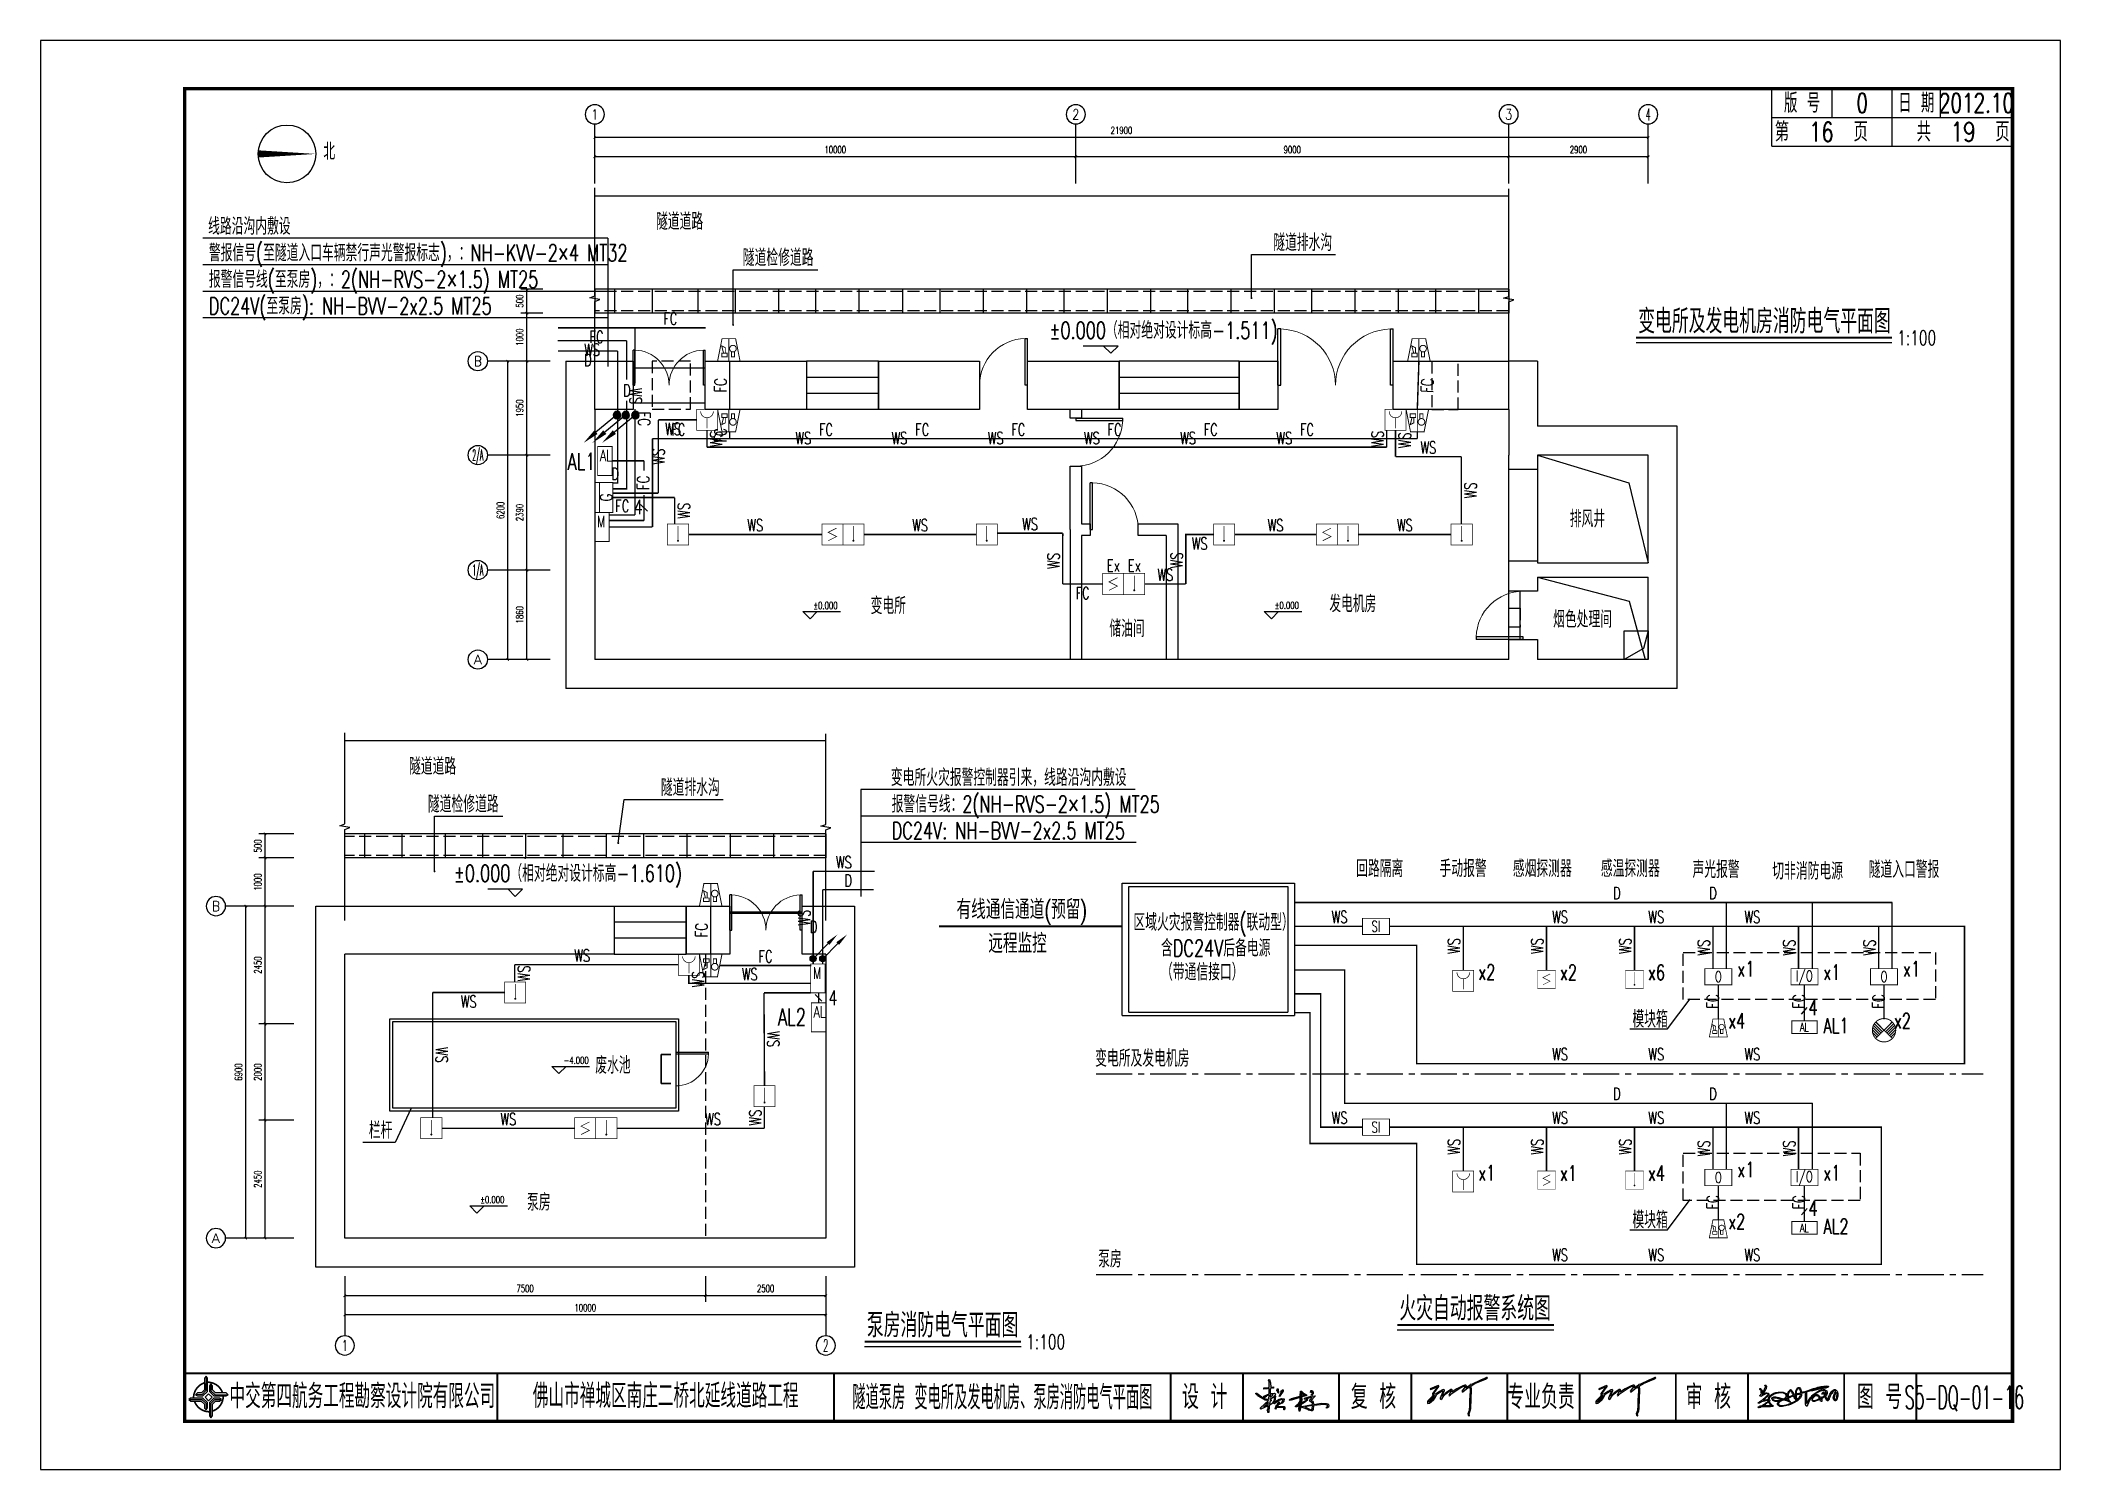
# Model space of a CAD drawing. Header units: millimetres. Extents: x 210068 to 672068, y -299976 to -107099.
# Drawn here: x 546068 to 588068, y -294192 to -264492 of the extents above; entities that cross this region are included whole.
import ezdxf
from ezdxf.enums import TextEntityAlignment as Align

# ---------------------------------------------------------------- set-up
doc = ezdxf.new("R2010")
doc.units = ezdxf.units.MM
doc.header["$LTSCALE"] = 1000
doc.header["$MEASUREMENT"] = 0
doc.linetypes.add('CENTER2', pattern=[1.125, 0.75, -0.125, 0.125, -0.125])
doc.linetypes.add('DASH', pattern=[0.35, 0.25, -0.1])
for name, color, linetype in [('1', 1, 'Continuous'), ('AXIS', 6, 'Continuous'), ('AXIS_TEXT', 7, 'Continuous'), ('DIM_ELEV', 3, 'Continuous'), ('DIM_LEAD', 3, 'Continuous'), ('DIM_SYMB', 3, 'Continuous'), ('E-SYST-DIM', 3, 'Continuous'), ('E-TEXT-PLAN', 7, 'Continuous'), ('E-TEXT-PLAN-DER', 7, 'Continuous'), ('electrical text', 3, 'Continuous'), ('EQUIP-消防', 1, 'Continuous'), ('PUB_TEXT', 7, 'Continuous'), ('QQ', 8, 'Continuous'), ('T-CABL-D', 7, 'Continuous'), ('T-CABL-FC', 7, 'Continuous'), ('T-CABL-WS', 7, 'Continuous'), ('T-EQUP', 7, 'Continuous'), ('T-EQUP-DIM', 7, 'Continuous'), ('T-EQUP-FIRE', 7, 'Continuous'), ('T-EQUP-JT', 7, 'Continuous'), ('T-EQUPXF', 7, 'Continuous'), ('TEL_TEXT', 7, 'Continuous'), ('WALL', 9, 'Continuous'), ('WINDOW', 4, 'Continuous'), ('图框', 7, 'Continuous'), ('文字', 7, 'Continuous'), ('次轮廓线', 7, 'Continuous')]:
    doc.layers.add(name, color=color, linetype=linetype)
doc.styles.add('_TCH_AXIS', font='COMPLEX', dxfattribs={"bigfont": 'GBCBIG'})
doc.styles.add('_TCH_DIM', font='SIMPLEX', dxfattribs={"width": 0.8, "height": 3.5, "bigfont": 'HZTXT'})
doc.styles.add('COMPLEX', font='COMPLEX')
doc.styles.add('DIM_FONT', font='SIMPLEX', dxfattribs={"width": 0.7, "bigfont": 'GBCBIG'})
doc.styles.add('fsd', font='mon.shx', dxfattribs={"width": 0.8, "bigfont": 'fsd.shx'})
doc.styles.add('IDQSTYLE', font='simplex1.shx', dxfattribs={"width": 0.7, "bigfont": 'hztxt.shx'})
doc.styles.get("Standard").update_dxf_attribs({"font": 'simplex1.shx', "width": 0.7, "bigfont": 'HZTXT.shx'})
doc.styles.add('四航院', font='simplex1.shx', dxfattribs={"width": 0.7, "height": 3.5, "bigfont": 'HZTXT.shx'})
doc.dimstyles.new('DIMN50', dxfattribs={"dimscale": 0.5, "dimtxt": 300, "dimasz": 100, "dimexe": 250, "dimexo": 300, "dimgap": 150, "dimtad": 1, "dimdec": 0, "dimzin": 0, "dimdsep": 46, "dimtxsty": 'DIM_FONT', "dimblk": 'ARCHTICK', "dimcen": 0.09, "dimclrt": 7, "dimazin": 2, "dimtfac": 1, "dimtdec": 0, "dimtix": 1, "dimtmove": 2, "dimatfit": 3, "dimldrblk": 'ARCHTICK', "dimfxl": 0, "dimtolj": 1, "dimtzin": 0, "dimarcsym": 0})

msp = doc.modelspace()

# ---------------------------------------------------------------- texts
at = {"color": 7, "style": 'fsd', "width": 0.8}
for s, p in [('有线通信通道(预留)', (565115.2, -282751.9)), ('远程监控', (565775, -283456.5))]:
    msp.add_text(s, height=400, dxfattribs=at).set_placement(p)
at = {"width": 0.7}
for s, p in [('专业负责', (577267.5, -292682.5)), ('审 核', (580744.9, -292682.5)), ('图 号', (584306.8, -292682.5))]:
    msp.add_text(s, height=500, dxfattribs=at).set_placement(p, align=Align.MIDDLE_CENTER)
at = {"layer": '1', "color": 0, "linetype": 'Continuous', "style": '四航院', "width": 0.7}
for s, p in [('变电所及发电机房消防电气平面图', (579286.8, -270578.8)), ('火灾自动报警系统图', (574321.3, -291094.6)), ('泵房消防电气平面图', (563249.7, -291443.3))]:
    msp.add_text(s, height=500, dxfattribs=at).set_placement(p)
at = {"layer": 'DIM_LEAD', "width": 0.7}
for s, p in [('隧道道路', (558868.1, -268429.7)), ('隧道检修道路', (560671.8, -269182.2)), ('隧道排水沟', (571699.6, -268868.8))]:
    msp.add_text(s, height=350, dxfattribs=at).set_placement(p)
at = {"layer": 'E-SYST-DIM', "style": 'IDQSTYLE', "width": 0.7}
for s, p in [('AL1', (557318.7, -273243.7)), ('AL2', (561694.1, -284785.3))]:
    msp.add_text(s, height=350, dxfattribs=at).set_placement(p, align=Align.MIDDLE_CENTER)
at = {"layer": 'electrical text', "width": 0.7}
for s, p in [('北', (551951.3, -266975.7)), ('线路沿沟内敷设', (549555.2, -268529.4, 8143.6)), ('警报信号(至隧道入口车辆禁行声光警报标志)，：NH-KVV-2×4 MT32', (549571.1, -269081.4, 8143.6)), ('报警信号线(至泵房)，：2(NH-RVS-2×1.5) MT25', (549571.1, -269633.4, 8143.6)), ('DC24V(至泵房): NH-BVV-2x2.5 MT25', (549571.1, -270185.4, 8143.6)), ('%%P0.000（相对绝对设计标高-1.511)', (567044.8, -270692.1)), ('排风井', (577865, -274610)), ('变电所', (563329, -276415.3)), ('发电机房', (572864.6, -276374.8)), ('烟色处理间', (577517.5, -276697.2)), ('储油间', (568292.2, -276891.3)), ('隧道道路', (553732.9, -279753.5)), ('变电所火灾报警控制器引来，线路沿沟内敷设', (563750.2, -279985.4, 8143.6)), ('隧道排水沟', (558967.7, -280192.6)), ('报警信号线：2(NH-RVS-2×1.5) MT25', (563766.1, -280537.5, 8143.6)), ('隧道检修道路', (554124.2, -280537.6)), ('DC24V: NH-BVV-2x2.5 MT25', (563766.1, -281089.5, 8143.6)), ('%%P0.000（相对绝对设计标高-1.610)', (554663.1, -281977)), ('废水池', (557604.4, -285965.3)), ('栏杆', (552896.9, -287317.2)), ('泵房', (556186.2, -288812.1))]:
    msp.add_text(s, height=350, dxfattribs=at).set_placement(p)
at = {"layer": 'PUB_TEXT', "style": '_TCH_DIM', "width": 0.705882}
for s, p in [('%%P0.000', (562138.4, -276308.5)), ('%%P0.000', (571728.3, -276307.5)), ('-4.000', (556946.4, -285760.4)), ('%%P0.000', (555212.1, -288657.6))]:
    msp.add_text(s, height=148.75, dxfattribs=at).set_placement(p)
at = {"layer": 'T-CABL-D', "color": 3, "style": 'IDQSTYLE', "width": 0.7}
for p in [(557451.1, -271135.1), (558260.6, -271764.5), (558019.9, -273499.9), (562863, -281952.6), (562142.8, -282913.5)]:
    msp.add_text('D', height=250, dxfattribs=at).set_placement(p, align=Align.MIDDLE_CENTER)
at = {"layer": 'T-CABL-D', "color": 1, "style": 'IDQSTYLE', "width": 0.7}
for p in [(578841.5, -282212), (580841.5, -282212), (578841.5, -286383.9), (580841.5, -286383.9)]:
    msp.add_text('D', height=250, dxfattribs=at).set_placement(p, align=Align.MIDDLE_CENTER)
at = {"layer": 'T-CABL-FC', "color": 5, "linetype": 'Continuous', "style": 'IDQSTYLE', "width": 0.7}
for p in [(559164, -270273.8), (562399.9, -272579.2), (564399.9, -272579.2), (566399.9, -272579.2), (568399.9, -272579.2), (570399.9, -272579.2), (572399.9, -272579.2), (558162.9, -274166.5), (561143.8, -283526.7)]:
    msp.add_text('FC', height=250, dxfattribs=at).set_placement(p, align=Align.MIDDLE_CENTER)
at = {"layer": 'T-CABL-FC', "color": 1, "style": 'IDQSTYLE', "width": 0.7}
for p in [(557629.1, -270653.8), (559331.8, -272579.2)]:
    msp.add_text('FC', height=250, dxfattribs=at).set_placement(p, align=Align.MIDDLE_CENTER)
at = {"layer": 'T-CABL-FC', "color": 5, "linetype": 'Continuous', "style": 'IDQSTYLE', "width": 0.7}
for rotation, p in [(90, (560209.9, -271658.5)), (88.11404, (574901.1, -271664.8)), (270, (558621.5, -272356.5)), (90, (558603, -273686.5)), (90, (559813.7, -282982.3))]:
    msp.add_text('FC', height=250, rotation=rotation, dxfattribs=at).set_placement(p, align=Align.MIDDLE_CENTER)
at = {"layer": 'T-CABL-FC', "color": 1, "style": 'IDQSTYLE', "width": 0.7}
msp.add_text('FC', height=250, rotation=90, dxfattribs=at).set_placement((560209.9, -272698.2), align=Align.MIDDLE_CENTER)
at = {"layer": 'T-CABL-FC', "color": 11, "style": 'IDQSTYLE', "width": 0.7}
for p in [(574431.6, -272800.4), (559443.1, -274265.5), (567129.1, -275306.7)]:
    msp.add_text('WS', height=250, rotation=90, dxfattribs=at).set_placement(p, align=Align.MIDDLE_CENTER)
for s, p in [('WS', (560929.3, -274568.5)), ('WS', (564357.8, -274568.5)), ('WS', (566643.3, -274543)), ('WS', (571745.9, -274568.5)), ('WS', (574434.6, -274568.5)), ('FC', (567736.4, -275978.2))]:
    msp.add_text(s, height=250, dxfattribs=at).set_placement(p, align=Align.MIDDLE_CENTER)
at = {"layer": 'T-CABL-WS', "color": 11, "style": 'IDQSTYLE', "width": 0.7}
for p in [(557537.9, -270919.8), (559217.9, -272567.2), (561927.4, -272755.5), (563927.4, -272755.5), (565927.4, -272755.5), (567927.4, -272755.5), (569927.4, -272755.5), (571927.4, -272755.5), (574924.6, -272954.4), (570169.9, -274948.5), (569454.8, -275598.2), (562771.8, -281571.8), (557331.8, -283511.1), (560816.9, -283898.3), (554973.4, -284466.6), (555796.2, -286909), (560052.6, -286909)]:
    msp.add_text('WS', height=250, dxfattribs=at).set_placement(p, align=Align.MIDDLE_CENTER)
for rotation, p in [(270, (558445.2, -271885.5)), (90, (558917.1, -273138.6)), (90, (560117.4, -272770.7)), (90, (573867.7, -272770.7)), (90, (575797.6, -273842.1)), (90, (569691, -275293.7)), (90, (561944, -282723.1)), (90, (556120.3, -283879.4)), (90, (559740.5, -284004)), (270.33729, (561307.4, -285247.9)), (270, (554414.7, -285578.4)), (90, (560927.6, -286875))]:
    msp.add_text('WS', height=250, rotation=rotation, dxfattribs=at).set_placement(p, align=Align.MIDDLE_CENTER)
at = {"layer": 'T-CABL-WS', "color": 6, "style": 'IDQSTYLE', "width": 0.7}
for p in [(573077.5, -282708.8), (577661.1, -282708.8), (579661.1, -282708.8), (581661.1, -282708.8), (577661.1, -285561), (579661.1, -285561), (581661.1, -285561), (573077.5, -286880.7), (577661.1, -286880.7), (579661.1, -286880.7), (581661.1, -286880.7), (577661.1, -289732.9), (579661.1, -289732.9), (581661.1, -289732.9)]:
    msp.add_text('WS', height=250, dxfattribs=at).set_placement(p, align=Align.MIDDLE_CENTER)
for s, p in [('WS', (575456.1, -283308.6)), ('WS', (577185.6, -283308.6)), ('WS', (579015.1, -283308.6)), ('WS', (580648.3, -283342.5)), ('WS', (584092.7, -283342.5)), ('FC', (580839, -284465.4)), ('FC', (582629.5, -284465.4)), ('FC', (584283.4, -284465.4)), ('WS', (575456.1, -287480.5)), ('WS', (577185.6, -287480.5)), ('WS', (579015.1, -287480.5)), ('WS', (580648.3, -287514.4)), ('WS', (582424.1, -287514.4)), ('FC', (580839, -288637.3)), ('FC', (582629.5, -288637.3))]:
    msp.add_text(s, height=250, rotation=90, dxfattribs=at).set_placement(p, align=Align.MIDDLE_CENTER)
at = {"layer": 'T-CABL-WS', "color": 11, "linetype": 'Continuous', "style": 'IDQSTYLE', "width": 0.7}
msp.add_text('WS', height=250, rotation=90, dxfattribs=at).set_placement((582424.1, -283342.5), align=Align.MIDDLE_CENTER)
at = {"layer": 'T-EQUP-DIM', "color": 3, "style": 'IDQSTYLE', "width": 0.7}
for p in [(558498.2, -274187.9), (562546.4, -284389)]:
    msp.add_text('4', height=300, dxfattribs=at).set_placement(p, align=Align.MIDDLE_CENTER)
at = {"layer": 'T-EQUPXF', "color": 4, "style": 'IDQSTYLE', "width": 0.7}
for p in [(568374.2, -275401), (568811.7, -275401)]:
    msp.add_text('Ex', height=250, dxfattribs=at).set_placement(p, align=Align.MIDDLE_CENTER)
at = {"layer": 'TEL_TEXT', "color": 7, "style": 'IDQSTYLE', "width": 0.7}
for s, height, p in [('回路隔离', 350, (573423.4, -281877.6)), ('手动报警', 350, (575156.3, -281877.6)), ('感烟探测器', 350, (576680.9, -281877.6)), ('感温探测器', 350, (578510.4, -281877.6)), ('声光报警', 350, (580415.7, -281897.1)), ('切非消防电源', 350, (582074.6, -281930.2)), ('隧道入口警报', 350, (584078.2, -281897.1)), ('区域火灾报警控制器(联动型）', 350, (568793.4, -282993.8)), ('含DC24V后备电源', 350, (569366.1, -283529.8)), ('（带通信接口）', 350, (569366.1, -284027.5)), ('x2', 315, (575966.7, -284012.2)), ('x2', 315, (577664.9, -284017.8)), ('x6', 315, (579494.4, -284017.8)), ('x1', 315, (581353.9, -283944.6)), ('x1', 315, (583140.5, -284014.3)), ('x1', 315, (584798.3, -283944.6)), ('模块箱', 350, (579166.8, -285008)), ('x4', 315, (581162.5, -285023.9)), ('4', 315, (582828.9, -284748.9)), ('x2', 315, (584606.9, -285023.9)), ('AL1', 315, (583140.5, -285123.2)), ('变电所及发电机房', 350, (567997.8, -285820.6)), ('x1', 315, (575966.7, -288184)), ('x1', 315, (577664.9, -288189.7)), ('x4', 315, (579494.4, -288189.7)), ('x1', 315, (581353.9, -288116.5)), ('x1', 315, (583140.5, -288186.2)), ('模块箱', 350, (579166.8, -289179.9)), ('x2', 315, (581162.5, -289195.8)), ('4', 315, (582828.9, -288920.8)), ('AL2', 315, (583140.5, -289295.1)), ('泵房', 350, (568059.3, -289992.5))]:
    msp.add_text(s, height=height, dxfattribs=at).set_placement(p)
at = {"layer": '图框'}
for s, width, p in [('中交第四航务工程勘察设计院有限公司', 0.65, (552761.6, -292667.1)), ('佛山市禅城区南庄二桥北延线道路工程', 0.65, (559068.5, -292660.4)), ('设 计', 0.7, (570272.9, -292682.5)), ('复 核', 0.7, (573782.4, -292682.5))]:
    msp.add_text(s, height=500, dxfattribs=dict(at, width=width)).set_placement(p, align=Align.MIDDLE_CENTER)
at = {"layer": '文字', "width": 0.7}
for s, height, p in [('版 号', 400, (582693.5, -265791.9)), ('0', 400, (583943.5, -265791.9)), ('日 期', 400, (585068.5, -265791.9)), ('2012.10', 400, (586318.5, -265791.9)), ('1:100', 300, (585075.5, -270672.7)), ('1:100', 300, (566968.7, -291537.2))]:
    msp.add_text(s, height=height, dxfattribs=at).set_placement(p, align=Align.MIDDLE_CENTER)

# ---------------------------------------------------------------- blocks, each defined once
blk = doc.blocks.new('HC001896368124')
at = {"layer": 'T-EQUP-FIRE', "color": 0, "const_width": 0.2}
blk.add_lwpolyline([(-3.125, 1.875), (3.125, 1.875), (3.125, -1.875), (-3.125, -1.875)], close=True, dxfattribs=at)
at = {"color": 0, "width": 0.7}
blk.add_attdef('PSFHATT', (5.125, -1.875), '', height=2.5, dxfattribs=at)
at = {"layer": 'T-EQUP-FIRE', "color": 0, "style": 'IDQSTYLE', "width": 0.8}
blk.add_attdef('SI', text='', height=2.5, dxfattribs=at).set_placement((0, 0), align=Align.MIDDLE)
blk = doc.blocks.new('HC001891282055')
at = {"layer": 'T-EQUP-FIRE', "color": 0, "const_width": 0.2}
blk.add_lwpolyline([(-3.125, 1.875), (3.125, 1.875), (3.125, -1.875), (-3.125, -1.875)], close=True, dxfattribs=at)
at = {"color": 0, "width": 0.7}
blk.add_attdef('PSFHATT', (5.125, -1.875), '', height=2.5, dxfattribs=at)
at = {"layer": 'T-EQUP-FIRE', "color": 0, "style": 'IDQSTYLE', "width": 0.8}
blk.add_attdef('O', text='', height=2.5, dxfattribs=at).set_placement((0, 0), align=Align.MIDDLE)
blk = doc.blocks.new('HC001898386115')
at = {"layer": 'T-EQUP-FIRE', "color": 0, "const_width": 0.2}
blk.add_lwpolyline([(-1.41, 2.34), (1.41, 2.34), (2.34, -2.34), (-2.34, -2.34)], close=True, dxfattribs=at)
for points in [[(-1.09, -0.66), (-1.47, 0.84), (-0.72, 0.46), (-0.72, -0.66)], [(0, 2.34), (0, -2.34)], [(-1.47, -1.41), (-1.47, -0.66), (-0.34, -0.66), (-0.34, -1.41), (-1.47, -1.41)], [(0.55, -0.29), (0.55, -1.41), (1.18, -1.41), (1.18, -0.29)]]:
    blk.add_lwpolyline(points, dxfattribs=at)
blk.add_lwpolyline([(1.35, -0.22, 0.198912), (1.55, 0.27, 0.198912), (1.35, 0.76, 0.198912), (0.86, 0.96, 0.198912), (0.37, 0.76, 0.198912), (0.17, 0.27, 0.198912), (0.37, -0.22, 0.198912), (0.86, -0.42, 0.198912)], format="xyb", close=True, dxfattribs=at)
at = {"color": 0, "width": 0.7}
blk.add_attdef('PSFHATT', (4.34, -2.34), '', height=2.5, dxfattribs=at)
blk = doc.blocks.new('_ArchTick')
at = {"color": 0, "linetype": 'ByBlock', "const_width": 0.4}
blk.add_lwpolyline([(-0.5, -0.5), (0.5, 0.5)], dxfattribs=at)
blk = doc.blocks.new('*D218')
at = {"layer": 'AXIS', "color": 0, "lineweight": -2}
for p, q in [((556514, -275498), (556058, -275498)), ((556183, -277358), (556183, -275498)), ((556514, -277358), (556058, -277358))]:
    blk.add_line(p, q, dxfattribs=at)
at = {"layer": 'Defpoints', "color": 0}
for p in [(556183, -275498), (556664, -275498), (556664, -277358)]:
    blk.add_point(p, dxfattribs=at)
at = {"layer": 'AXIS', "color": 0, "lineweight": -2, "xscale": 50, "yscale": 50, "zscale": 50}
for p, rotation in [((556183, -275498), 90), ((556183, -277358), 270)]:
    blk.add_blockref('_ArchTick', p, dxfattribs=dict(at, rotation=rotation))
at = {"layer": 'AXIS', "color": 7, "insert": (556033, -276428), "char_height": 150, "attachment_point": 5, "rotation": 90, "style": 'DIM_FONT'}
blk.add_mtext('\\A1;1860', dxfattribs=at)
blk = doc.blocks.new('*D219')
at = {"layer": 'AXIS', "color": 0, "lineweight": -2}
for p, q in [((556514, -273108), (556058, -273108)), ((556183, -275498), (556183, -273108)), ((556514, -275498), (556058, -275498))]:
    blk.add_line(p, q, dxfattribs=at)
at = {"layer": 'Defpoints', "color": 0}
for p in [(556183, -273108), (556664, -273108), (556664, -275498)]:
    blk.add_point(p, dxfattribs=at)
at = {"layer": 'AXIS', "color": 0, "lineweight": -2, "xscale": 50, "yscale": 50, "zscale": 50}
for p, rotation in [((556183, -273108), 90), ((556183, -275498), 270)]:
    blk.add_blockref('_ArchTick', p, dxfattribs=dict(at, rotation=rotation))
at = {"layer": 'AXIS', "color": 7, "insert": (556033, -274303), "char_height": 150, "attachment_point": 5, "rotation": 90, "style": 'DIM_FONT'}
blk.add_mtext('\\A1;2390', dxfattribs=at)
blk = doc.blocks.new('*D220')
at = {"layer": 'AXIS', "color": 0, "lineweight": -2}
for p, q in [((556514, -271158), (556058, -271158)), ((556183, -273108), (556183, -271158)), ((556514, -273108), (556058, -273108))]:
    blk.add_line(p, q, dxfattribs=at)
at = {"layer": 'Defpoints', "color": 0}
for p in [(556183, -271158), (556664, -271158), (556664, -273108)]:
    blk.add_point(p, dxfattribs=at)
at = {"layer": 'AXIS', "color": 0, "lineweight": -2, "xscale": 50, "yscale": 50, "zscale": 50}
for p, rotation in [((556183, -271158), 90), ((556183, -273108), 270)]:
    blk.add_blockref('_ArchTick', p, dxfattribs=dict(at, rotation=rotation))
at = {"layer": 'AXIS', "color": 7, "insert": (556033, -272133), "char_height": 150, "attachment_point": 5, "rotation": 90, "style": 'DIM_FONT'}
blk.add_mtext('\\A1;1950', dxfattribs=at)
blk = doc.blocks.new('*D221')
at = {"layer": 'AXIS', "color": 0, "lineweight": -2}
for p, q in [((556514, -270158), (556058, -270158)), ((556183, -271158), (556183, -270158)), ((556514, -271158), (556058, -271158))]:
    blk.add_line(p, q, dxfattribs=at)
at = {"layer": 'Defpoints', "color": 0}
for p in [(556183, -270158), (556664, -270158), (556664, -271158)]:
    blk.add_point(p, dxfattribs=at)
at = {"layer": 'AXIS', "color": 0, "lineweight": -2, "xscale": 50, "yscale": 50, "zscale": 50}
for p, rotation in [((556183, -270158), 90), ((556183, -271158), 270)]:
    blk.add_blockref('_ArchTick', p, dxfattribs=dict(at, rotation=rotation))
at = {"layer": 'AXIS', "color": 7, "insert": (556033, -270658), "char_height": 150, "attachment_point": 5, "rotation": 90, "style": 'DIM_FONT'}
blk.add_mtext('\\A1;1000', dxfattribs=at)
blk = doc.blocks.new('*D222')
at = {"layer": 'AXIS', "color": 0, "lineweight": -2}
for p, q in [((556514, -269658), (556058, -269658)), ((556183, -270158), (556183, -269658)), ((556514, -270158), (556058, -270158))]:
    blk.add_line(p, q, dxfattribs=at)
at = {"layer": 'Defpoints', "color": 0}
for p in [(556183, -269658), (556664, -269658), (556664, -270158)]:
    blk.add_point(p, dxfattribs=at)
at = {"layer": 'AXIS', "color": 0, "lineweight": -2, "xscale": 50, "yscale": 50, "zscale": 50}
for p, rotation in [((556183, -269658), 90), ((556183, -270158), 270)]:
    blk.add_blockref('_ArchTick', p, dxfattribs=dict(at, rotation=rotation))
at = {"layer": 'AXIS', "color": 7, "insert": (556033, -269908), "char_height": 150, "attachment_point": 5, "rotation": 90, "style": 'DIM_FONT'}
blk.add_mtext('\\A1;500', dxfattribs=at)
blk = doc.blocks.new('*D223')
at = {"layer": 'AXIS', "color": 0, "lineweight": -2}
for p, q in [((556514, -271158), (555658, -271158)), ((555783, -277358), (555783, -271158)), ((556514, -277358), (555658, -277358))]:
    blk.add_line(p, q, dxfattribs=at)
at = {"layer": 'Defpoints', "color": 0}
for p in [(555783, -271158), (556664, -271158), (556664, -277358)]:
    blk.add_point(p, dxfattribs=at)
at = {"layer": 'AXIS', "color": 0, "lineweight": -2, "xscale": 50, "yscale": 50, "zscale": 50}
for p, rotation in [((555783, -271158), 90), ((555783, -277358), 270)]:
    blk.add_blockref('_ArchTick', p, dxfattribs=dict(at, rotation=rotation))
at = {"layer": 'AXIS', "color": 7, "insert": (555633, -274258), "char_height": 150, "attachment_point": 5, "rotation": 90, "style": 'DIM_FONT'}
blk.add_mtext('\\A1;6200', dxfattribs=at)
blk = doc.blocks.new('_AXISO')
blk.add_circle((0, 0), 0.5)
at = {"layer": 'AXIS_TEXT', "style": 'COMPLEX', "width": 1.041667}
blk.add_attdef('A', text='', height=0.56, dxfattribs=at).set_placement((-0.25, -0.28), (0.25, -0.28), align=Align.FIT)
blk = doc.blocks.new('$DorLib2D$00000001')
at = {"color": 8}
for p, q in [((0.45, 0.975), (0.5, 0.975)), ((0.45, 0), (0.45, 0.975)), ((0.5, 0), (0.5, 0.975)), ((0.5, 0), (0.45, 0))]:
    blk.add_line(p, q, dxfattribs=at)
at = {"color": 8, "lineweight": 13}
blk.add_arc((0.475, 0), 0.975, 91.46928, 180, dxfattribs=at)
blk = doc.blocks.new('$TCHSYS$WIN2D')
for p, q in [((-0.5, 0.5), (0.5, 0.5)), ((-0.5, 0.5), (-0.5, -0.5)), ((0.5, 0.5), (0.5, -0.5)), ((0.5, 0.167), (-0.5, 0.167)), ((0.5, -0.167), (-0.5, -0.167)), ((-0.5, -0.5), (0.5, -0.5))]:
    blk.add_line(p, q)
blk = doc.blocks.new('$DorLib2D$00000002')
at = {"color": 8}
for p, q in [((-0.5, 0), (-0.5, 0.4875)), ((-0.475, 0.4875), (-0.5, 0.4875)), ((-0.475, 0), (-0.475, 0.4875)), ((0.475, 0), (0.475, 0.4875)), ((0.475, 0.4875), (0.5, 0.4875)), ((0.5, 0), (0.5, 0.4875)), ((-0.5, 0), (-0.475, 0)), ((0.5, 0), (0.475, 0))]:
    blk.add_line(p, q, dxfattribs=at)
at = {"color": 8, "lineweight": 13}
for centre, start, end in [((-0.4875, 0), 0, 88.53072), ((0.4875, 0), 91.46928, 180)]:
    blk.add_arc(centre, 0.4875, start, end, dxfattribs=at)
blk = doc.blocks.new('*D224')
at = {"layer": 'AXIS', "color": 0, "lineweight": -2}
for p, q in [((552396, -290322), (552396, -291104)), ((562396, -290322), (562396, -291104)), ((562396, -290979), (552396, -290979))]:
    blk.add_line(p, q, dxfattribs=at)
at = {"layer": 'Defpoints', "color": 0}
for p in [(552396, -290172), (562396, -290172), (552396, -290979)]:
    blk.add_point(p, dxfattribs=at)
at = {"layer": 'AXIS', "color": 0, "lineweight": -2, "xscale": 50, "yscale": 50, "zscale": 50, "rotation": 180}
blk.add_blockref('_ArchTick', (552396, -290979), dxfattribs=at)
at = {"layer": 'AXIS', "color": 0, "lineweight": -2, "xscale": 50, "yscale": 50, "zscale": 50}
blk.add_blockref('_ArchTick', (562396, -290979), dxfattribs=at)
at = {"layer": 'AXIS', "color": 7, "insert": (557396, -290829), "char_height": 150, "attachment_point": 5, "style": 'DIM_FONT'}
blk.add_mtext('\\A1;10000', dxfattribs=at)
blk = doc.blocks.new('*D225')
at = {"layer": 'AXIS', "color": 0, "lineweight": -2}
for p, q in [((559896, -290172), (559896, -290704)), ((562396, -290172), (562396, -290704)), ((562396, -290579), (559896, -290579))]:
    blk.add_line(p, q, dxfattribs=at)
at = {"layer": 'Defpoints', "color": 0}
for p in [(559896, -290022), (562396, -290022), (559896, -290579)]:
    blk.add_point(p, dxfattribs=at)
at = {"layer": 'AXIS', "color": 0, "lineweight": -2, "xscale": 50, "yscale": 50, "zscale": 50, "rotation": 180}
blk.add_blockref('_ArchTick', (559896, -290579), dxfattribs=at)
at = {"layer": 'AXIS', "color": 0, "lineweight": -2, "xscale": 50, "yscale": 50, "zscale": 50}
blk.add_blockref('_ArchTick', (562396, -290579), dxfattribs=at)
at = {"layer": 'AXIS', "color": 7, "insert": (561146, -290429), "char_height": 150, "attachment_point": 5, "style": 'DIM_FONT'}
blk.add_mtext('\\A1;2500', dxfattribs=at)
blk = doc.blocks.new('*D226')
at = {"layer": 'AXIS', "color": 0, "lineweight": -2}
for p, q in [((552396, -290172), (552396, -290704)), ((559896, -290172), (559896, -290704)), ((559896, -290579), (552396, -290579))]:
    blk.add_line(p, q, dxfattribs=at)
at = {"layer": 'Defpoints', "color": 0}
for p in [(552396, -290022), (559896, -290022), (552396, -290579)]:
    blk.add_point(p, dxfattribs=at)
at = {"layer": 'AXIS', "color": 0, "lineweight": -2, "xscale": 50, "yscale": 50, "zscale": 50, "rotation": 180}
blk.add_blockref('_ArchTick', (552396, -290579), dxfattribs=at)
at = {"layer": 'AXIS', "color": 0, "lineweight": -2, "xscale": 50, "yscale": 50, "zscale": 50}
blk.add_blockref('_ArchTick', (559896, -290579), dxfattribs=at)
at = {"layer": 'AXIS', "color": 7, "insert": (556146, -290429), "char_height": 150, "attachment_point": 5, "style": 'DIM_FONT'}
blk.add_mtext('\\A1;7500', dxfattribs=at)
blk = doc.blocks.new('*D227')
at = {"layer": 'AXIS', "color": 0, "lineweight": -2}
for p, q in [((551069, -282482), (550213, -282482)), ((550338, -289382), (550338, -282482)), ((551069, -289382), (550213, -289382))]:
    blk.add_line(p, q, dxfattribs=at)
at = {"layer": 'Defpoints', "color": 0}
for p in [(550338, -282482), (551219, -282482), (551219, -289382)]:
    blk.add_point(p, dxfattribs=at)
at = {"layer": 'AXIS', "color": 0, "lineweight": -2, "xscale": 50, "yscale": 50, "zscale": 50}
for p, rotation in [((550338, -282482), 90), ((550338, -289382), 270)]:
    blk.add_blockref('_ArchTick', p, dxfattribs=dict(at, rotation=rotation))
at = {"layer": 'AXIS', "color": 7, "insert": (550188, -285932), "char_height": 150, "attachment_point": 5, "rotation": 90, "style": 'DIM_FONT'}
blk.add_mtext('\\A1;6900', dxfattribs=at)
blk = doc.blocks.new('*D228')
at = {"layer": 'AXIS', "color": 0, "lineweight": -2}
for p, q in [((551335, -280982), (550613, -280982)), ((550738, -281482), (550738, -280982)), ((551335, -281482), (550613, -281482))]:
    blk.add_line(p, q, dxfattribs=at)
at = {"layer": 'Defpoints', "color": 0}
for p in [(550738, -280982), (551485, -280982), (551485, -281482)]:
    blk.add_point(p, dxfattribs=at)
at = {"layer": 'AXIS', "color": 0, "lineweight": -2, "xscale": 50, "yscale": 50, "zscale": 50}
for p, rotation in [((550738, -280982), 90), ((550738, -281482), 270)]:
    blk.add_blockref('_ArchTick', p, dxfattribs=dict(at, rotation=rotation))
at = {"layer": 'AXIS', "color": 7, "insert": (550588, -281232), "char_height": 150, "attachment_point": 5, "rotation": 90, "style": 'DIM_FONT'}
blk.add_mtext('\\A1;500', dxfattribs=at)
blk = doc.blocks.new('*D229')
at = {"layer": 'AXIS', "color": 0, "lineweight": -2}
for p, q in [((551335, -281482), (550613, -281482)), ((550738, -282482), (550738, -281482)), ((551335, -282482), (550613, -282482))]:
    blk.add_line(p, q, dxfattribs=at)
at = {"layer": 'Defpoints', "color": 0}
for p in [(550738, -281482), (551485, -281482), (551485, -282482)]:
    blk.add_point(p, dxfattribs=at)
at = {"layer": 'AXIS', "color": 0, "lineweight": -2, "xscale": 50, "yscale": 50, "zscale": 50}
for p, rotation in [((550738, -281482), 90), ((550738, -282482), 270)]:
    blk.add_blockref('_ArchTick', p, dxfattribs=dict(at, rotation=rotation))
at = {"layer": 'AXIS', "color": 7, "insert": (550588, -281982), "char_height": 150, "attachment_point": 5, "rotation": 90, "style": 'DIM_FONT'}
blk.add_mtext('\\A1;1000', dxfattribs=at)
blk = doc.blocks.new('*D230')
at = {"layer": 'AXIS', "color": 0, "lineweight": -2}
for p, q in [((551335, -282482), (550613, -282482)), ((550738, -284932), (550738, -282482)), ((551335, -284932), (550613, -284932))]:
    blk.add_line(p, q, dxfattribs=at)
at = {"layer": 'Defpoints', "color": 0}
for p in [(550738, -282482), (551485, -282482), (551485, -284932)]:
    blk.add_point(p, dxfattribs=at)
at = {"layer": 'AXIS', "color": 0, "lineweight": -2, "xscale": 50, "yscale": 50, "zscale": 50}
for p, rotation in [((550738, -282482), 90), ((550738, -284932), 270)]:
    blk.add_blockref('_ArchTick', p, dxfattribs=dict(at, rotation=rotation))
at = {"layer": 'AXIS', "color": 7, "insert": (550588, -283707), "char_height": 150, "attachment_point": 5, "rotation": 90, "style": 'DIM_FONT'}
blk.add_mtext('\\A1;2450', dxfattribs=at)
blk = doc.blocks.new('*D231')
at = {"layer": 'AXIS', "color": 0, "lineweight": -2}
for p, q in [((551335, -284932), (550613, -284932)), ((550738, -286932), (550738, -284932)), ((551335, -286932), (550613, -286932))]:
    blk.add_line(p, q, dxfattribs=at)
at = {"layer": 'Defpoints', "color": 0}
for p in [(550738, -284932), (551485, -284932), (551485, -286932)]:
    blk.add_point(p, dxfattribs=at)
at = {"layer": 'AXIS', "color": 0, "lineweight": -2, "xscale": 50, "yscale": 50, "zscale": 50}
for p, rotation in [((550738, -284932), 90), ((550738, -286932), 270)]:
    blk.add_blockref('_ArchTick', p, dxfattribs=dict(at, rotation=rotation))
at = {"layer": 'AXIS', "color": 7, "insert": (550588, -285932), "char_height": 150, "attachment_point": 5, "rotation": 90, "style": 'DIM_FONT'}
blk.add_mtext('\\A1;2000', dxfattribs=at)
blk = doc.blocks.new('*D232')
at = {"layer": 'AXIS', "color": 0, "lineweight": -2}
for p, q in [((551335, -286932), (550613, -286932)), ((550738, -289382), (550738, -286932)), ((551335, -289382), (550613, -289382))]:
    blk.add_line(p, q, dxfattribs=at)
at = {"layer": 'Defpoints', "color": 0}
for p in [(550738, -286932), (551485, -286932), (551485, -289382)]:
    blk.add_point(p, dxfattribs=at)
at = {"layer": 'AXIS', "color": 0, "lineweight": -2, "xscale": 50, "yscale": 50, "zscale": 50}
for p, rotation in [((550738, -286932), 90), ((550738, -289382), 270)]:
    blk.add_blockref('_ArchTick', p, dxfattribs=dict(at, rotation=rotation))
at = {"layer": 'AXIS', "color": 7, "insert": (550588, -288157), "char_height": 150, "attachment_point": 5, "rotation": 90, "style": 'DIM_FONT'}
blk.add_mtext('\\A1;2450', dxfattribs=at)
blk = doc.blocks.new('HC001876682027')
at = {"layer": 'T-EQUP-FIRE', "color": 0, "const_width": 0.2}
blk.add_lwpolyline([(-3.12, 3.12), (3.12, 3.12), (3.12, -3.12), (-3.12, -3.12)], close=True, dxfattribs=at)
blk.add_lwpolyline([(-1.87, 2.5, 0.198912), (-1.33, 1.17, 0.198912), (0, 0.62, 0.198912), (1.33, 1.17, 0.198912), (1.87, 2.5)], format="xyb", dxfattribs=at)
blk.add_lwpolyline([(0, 0.62), (0, -2.5)], dxfattribs=at)
at = {"color": 0, "width": 0.7}
blk.add_attdef('PSFHATT', (5.12, -3.12), '', height=2.5, dxfattribs=at)
blk = doc.blocks.new('HC001873814418')
at = {"layer": 'T-EQUP-FIRE', "color": 0, "const_width": 0.2}
blk.add_lwpolyline([(-3.125, 3.125), (3.125, 3.125), (3.125, -3.125), (-3.125, -3.125)], close=True, dxfattribs=at)
blk.add_lwpolyline([(1.25, 1.875), (-1.25, 0.625), (1.25, -0.625), (-1.25, -1.875)], dxfattribs=at)
at = {"color": 0, "width": 0.7}
blk.add_attdef('PSFHATT', (5.125, -3.125), '', height=2.5, dxfattribs=at)
blk = doc.blocks.new('HC001872209592')
at = {"layer": 'T-EQUP-FIRE', "color": 0, "const_width": 0.2}
blk.add_lwpolyline([(-3.125, 3.125), (3.125, 3.125), (3.125, -3.125), (-3.125, -3.125)], close=True, dxfattribs=at)
blk.add_lwpolyline([(0, 2.5), (0, -1.875)], dxfattribs=at)
at = {"layer": 'T-EQUP-FIRE', "color": 0, "const_width": 0.3}
blk.add_lwpolyline([(-0.15, -1.875, 1), (0.15, -1.875, 1)], format="xyb", close=True, dxfattribs=at)
at = {"color": 0, "width": 0.7}
blk.add_attdef('PSFHATT', (5.125, -3.125), '', height=2.5, dxfattribs=at)
blk = doc.blocks.new('HC001951073186')
at = {"layer": 'T-EQUP-FIRE', "color": 0, "const_width": 0.2}
blk.add_lwpolyline([(-1.41, 2.34), (1.41, 2.34), (2.34, -2.34), (-2.34, -2.34)], close=True, dxfattribs=at)
for points in [[(-1.09, -0.66), (-1.47, 0.84), (-0.72, 0.46), (-0.72, -0.66)], [(0, 2.34), (0, -2.34)], [(-1.47, -1.41), (-1.47, -0.66), (-0.34, -0.66), (-0.34, -1.41), (-1.47, -1.41)], [(0.55, -0.29), (0.55, -1.41), (1.18, -1.41), (1.18, -0.29)]]:
    blk.add_lwpolyline(points, dxfattribs=at)
blk.add_lwpolyline([(1.35, -0.22, 0.198912), (1.55, 0.27, 0.198912), (1.35, 0.76, 0.198912), (0.86, 0.96, 0.198912), (0.37, 0.76, 0.198912), (0.17, 0.27, 0.198912), (0.37, -0.22, 0.198912), (0.86, -0.42, 0.198912)], format="xyb", close=True, dxfattribs=at)
at = {"color": 0, "width": 0.7}
blk.add_attdef('PSFHATT', (4.34, -2.34), '', height=2.5, dxfattribs=at)
blk = doc.blocks.new('HC001529')
at = {"color": 0, "linetype": 'Continuous', "const_width": 0.3}
blk.add_lwpolyline([(5, 2.5), (-5, 2.5), (-5, -2.5), (5, -2.5)], close=True, dxfattribs=at)
at = {"color": 0, "style": 'IDQSTYLE', "width": 0.7}
blk.add_attdef('AL', (-1.46, -1.25), '', height=2.5, dxfattribs=at)
at = {"layer": 'E-TEXT-PLAN-DER', "color": 0, "style": 'IDQSTYLE', "width": 0.7}
blk.add_attdef('PSFHATT', (7, -2.5), '', height=2.5, dxfattribs=at)
blk = doc.blocks.new('HC001909117778')
at = {"layer": 'T-EQUP-FIRE', "color": 0, "const_width": 0.2}
blk.add_lwpolyline([(-3.12, 1.87), (3.12, 1.87), (3.12, -1.87), (-3.12, -1.87)], close=True, dxfattribs=at)
blk.add_lwpolyline([(-3.12, 0.92), (3.12, 0.92)], dxfattribs=at)
at = {"color": 0, "width": 0.7}
blk.add_attdef('PSFHATT', (5.12, -1.87), '', height=2.5, dxfattribs=at)
at = {"layer": 'T-EQUP-FIRE', "color": 0, "style": 'IDQSTYLE', "width": 0.8}
blk.add_attdef('G', text='', height=2.5, dxfattribs=at).set_placement((0.02, -0.52), align=Align.MIDDLE)
blk = doc.blocks.new('HC001814384809')
at = {"layer": 'E-TEXT-PLAN', "color": 0, "const_width": 0.3}
blk.add_lwpolyline([(3.75, 1.875), (-3.75, 1.875), (-3.75, -1.875), (3.75, -1.875)], close=True, dxfattribs=at)
at = {"color": 0, "width": 0.7}
blk.add_attdef('PSFHATT', (5.75, -1.875), '', height=2.5, dxfattribs=at)
at = {"layer": 'E-TEXT-PLAN', "color": 0, "style": 'IDQSTYLE', "width": 0.7}
blk.add_text('AL', height=2.5, dxfattribs=at).set_placement((0, 0), align=Align.MIDDLE)
blk = doc.blocks.new('HC001889241893')
at = {"layer": 'T-EQUP-FIRE', "color": 0, "const_width": 0.2}
blk.add_lwpolyline([(-3.125, 1.875), (3.125, 1.875), (3.125, -1.875), (-3.125, -1.875)], close=True, dxfattribs=at)
at = {"color": 0, "width": 0.7}
blk.add_attdef('PSFHATT', (5.125, -1.875), '', height=2.5, dxfattribs=at)
at = {"layer": 'T-EQUP-FIRE', "color": 0, "style": 'IDQSTYLE', "width": 0.8}
blk.add_attdef('I/O', text='', height=2.5, dxfattribs=at).set_placement((0, 0), align=Align.MIDDLE)
blk = doc.blocks.new('tb')
at = {"lineweight": -3}
h = blk.add_hatch(color=256, dxfattribs=at)
h.paths.add_polyline_path([(-1.23, -0.13), (-3.78, -0.14), (-4.14, -0.41), (-1.4, -0.44), (-0.56, -1.24), (-0.54, -2.62), (-0.27, -2.2), (-0.26, -1.06)])
h.paths.add_polyline_path([(0.13, -1.08), (0.14, -3.86), (0.41, -4.26), (0.44, -1.24), (1.25, -0.43), (2.66, -0.43), (2.26, -0.16), (1.07, -0.15)])
h.paths.add_polyline_path([(1.08, 0.3), (3.62, 0.3), (4.02, 0.56), (1.25, 0.57), (0.43, 1.39), (0.43, 2.8), (0.16, 2.41), (0.15, 1.24)])
h.paths.add_polyline_path([(-0.28, 1.21), (-0.28, 3.99), (-0.56, 4.39), (-0.57, 1.41), (-1.38, 0.6), (-2.74, 0.56), (-2.33, 0.3), (-1.2, 0.29)])
for p, q in [((-0.56, 4.39), (-0.57, 1.41)), ((-1.38, 0.6), (-2.74, 0.56)), ((-0.57, 1.41), (-1.38, 0.6)), ((0.43, 2.8), (0.43, 1.39)), ((0.43, 1.39), (1.25, 0.57)), ((1.25, 0.57), (4.02, 0.56)), ((-4.14, -0.41), (-1.4, -0.44)), ((-1.4, -0.44), (-0.56, -1.24)), ((-0.56, -1.24), (-0.54, -2.62)), ((0.41, -4.26), (0.44, -1.24)), ((0.44, -1.24), (1.25, -0.43)), ((1.25, -0.43), (2.66, -0.43))]:
    blk.add_line(p, q, dxfattribs=at)
at = {"lineweight": -3, "flags": 128}
for points in [[(-0.9, 3.99), (-0.9, 1.58), (-1.53, 0.91), (-2.34, 0.91), (-2.74, 0.56), (-2.33, 0.3), (-1.2, 0.29), (-0.28, 1.21), (-0.28, 3.99), (-0.56, 4.39)], [(-0.04, 0.77), (0.68, 0.04), (-0.04, -0.69), (-0.77, 0.05)], [(3.62, 0.92), (1.43, 0.92), (0.77, 1.54), (0.77, 2.38), (0.43, 2.8), (0.16, 2.41), (0.15, 1.24), (1.08, 0.3), (3.62, 0.3), (4.02, 0.56)], [(-3.73, -0.76), (-1.54, -0.76), (-0.89, -1.39), (-0.89, -2.21), (-0.54, -2.62), (-0.27, -2.2), (-0.26, -1.06), (-1.23, -0.13), (-3.78, -0.14), (-4.14, -0.41)], [(0.75, -3.85), (0.75, -1.43), (1.4, -0.78), (2.26, -0.78), (2.66, -0.43), (2.26, -0.16), (1.07, -0.15), (0.13, -1.08), (0.14, -3.86), (0.41, -4.26)]]:
    blk.add_lwpolyline(points, close=True, dxfattribs=at)
at = {"lineweight": -3, "const_width": 0.35, "flags": 128}
for points in [[(-0.9, 3.02, 0.324167), (-3.16, -0.14)], [(2.88, 0.92, 0.324403), (-0.24, 3.15)], [(0.75, -2.86, 0.325418), (3.02, 0.26)], [(-2.98, -0.76, 0.322976), (0.14, -2.98)]]:
    blk.add_lwpolyline(points, format="xyb", dxfattribs=at)
blk = doc.blocks.new('series')
at = {"width": 0.75}
for tag, height, p in [('页码', 4, (-35, -19)), ('图名', 5, (-220, -282)), ('图号', 5, (-20, -282))]:
    blk.add_attdef(tag, text='', height=height, dxfattribs=at).set_placement(p, align=Align.MIDDLE_CENTER)
blk = doc.blocks.new('*X18')
at = {"color": 0, "linetype": 'Continuous'}
for p, q in [((192.59, 446.72), (193.87, 448.01)), ((192.65, 446.36), (194.23, 447.94)), ((192.69, 447.24), (193.35, 447.91)), ((192.79, 446.07), (194.52, 447.8)), ((192.98, 445.84), (194.75, 447.61)), ((193.23, 445.66), (194.93, 447.37)), ((193.53, 445.54), (195.05, 447.06)), ((193.92, 445.51), (195.08, 446.67)), ((194.61, 445.77), (194.82, 445.99))]:
    blk.add_line(p, q, dxfattribs=at)
blk = doc.blocks.new('HC000750')
at = {"color": 0, "linetype": 'Continuous'}
blk.add_line((0, -0.06), (-3.11, -3.23), dxfattribs=at)
blk.add_lwpolyline([(-3.11, -3.23, 0.8, 0, 0), (-5.06, -5.12, 0, 0, 0)], format="xyseb", dxfattribs=at)
blk.add_circle((0, 0), 0.625, dxfattribs=at)
at = {"color": 0, "linetype": 'Continuous', "xscale": 0.5, "yscale": 0.5, "zscale": 0.5}
blk.add_blockref('*X18', (-96.92, -223.38), dxfattribs=at)
at = {"layer": 'E-TEXT-PLAN-DER', "color": 0, "style": 'IDQSTYLE', "width": 0.7}
blk.add_attdef('PSFHATT', (2.63, -5.12), '', height=2.5, dxfattribs=at)
blk = doc.blocks.new('A$C4E6C0036')
at = {"layer": 'E-TEXT-PLAN', "color": 4, "xscale": 320, "yscale": 320, "zscale": 320}
blk.add_blockref('HC000750', (1618, 1638), dxfattribs=at)
blk = doc.blocks.new('*X267')
at = {"color": 0, "linetype": 'Continuous'}
for p, q in [((192.59, 446.72), (193.87, 448.01)), ((192.65, 446.36), (194.23, 447.94)), ((192.69, 447.24), (193.35, 447.91)), ((192.79, 446.07), (194.52, 447.8)), ((192.98, 445.84), (194.75, 447.61)), ((193.23, 445.66), (194.93, 447.37)), ((193.53, 445.54), (195.05, 447.06)), ((193.92, 445.51), (195.08, 446.67)), ((194.61, 445.77), (194.82, 445.99))]:
    blk.add_line(p, q, dxfattribs=at)
blk = doc.blocks.new('HC001441')
at = {"color": 0, "linetype": 'Continuous'}
blk.add_line((0, -0.06), (3.11, 3.12), dxfattribs=at)
blk.add_lwpolyline([(3.11, 3.12, 0.8, 0, 0), (5.06, 5, 0, 0, 0)], format="xyseb", dxfattribs=at)
blk.add_circle((0, 0), 0.625, dxfattribs=at)
at = {"color": 0, "linetype": 'Continuous', "xscale": 0.5, "yscale": 0.5, "zscale": 0.5}
blk.add_blockref('*X267', (-96.92, -223.38), dxfattribs=at)
at = {"layer": 'E-TEXT-PLAN-DER', "color": 0, "style": 'IDQSTYLE', "width": 0.7}
blk.add_attdef('PSFHATT', (7.06, -0.63), '', height=2.5, dxfattribs=at)
blk = doc.blocks.new('*D273')
at = {"layer": 'AXIS', "color": 0, "lineweight": -2}
for p, q in [((557594, -267318), (557594, -266786)), ((567594, -266911), (557594, -266911)), ((567594, -267318), (567594, -266786))]:
    blk.add_line(p, q, dxfattribs=at)
at = {"layer": 'Defpoints', "color": 0}
for p in [(557594, -266911), (557594, -267468), (567594, -267468)]:
    blk.add_point(p, dxfattribs=at)
at = {"layer": 'AXIS', "color": 0, "lineweight": -2, "xscale": 50, "yscale": 50, "zscale": 50, "rotation": 180}
blk.add_blockref('_ArchTick', (557594, -266911), dxfattribs=at)
at = {"layer": 'AXIS', "color": 0, "lineweight": -2, "xscale": 50, "yscale": 50, "zscale": 50}
blk.add_blockref('_ArchTick', (567594, -266911), dxfattribs=at)
at = {"layer": 'AXIS', "color": 7, "insert": (562594, -266761), "char_height": 150, "attachment_point": 5, "style": 'DIM_FONT'}
blk.add_mtext('\\A1;10000', dxfattribs=at)
blk = doc.blocks.new('*D274')
at = {"layer": 'AXIS', "color": 0, "lineweight": -2}
for p, q in [((567594, -267318), (567594, -266786)), ((576594, -266911), (567594, -266911)), ((576594, -267318), (576594, -266786))]:
    blk.add_line(p, q, dxfattribs=at)
at = {"layer": 'Defpoints', "color": 0}
for p in [(567594, -266911), (567594, -267468), (576594, -267468)]:
    blk.add_point(p, dxfattribs=at)
at = {"layer": 'AXIS', "color": 0, "lineweight": -2, "xscale": 50, "yscale": 50, "zscale": 50, "rotation": 180}
blk.add_blockref('_ArchTick', (567594, -266911), dxfattribs=at)
at = {"layer": 'AXIS', "color": 0, "lineweight": -2, "xscale": 50, "yscale": 50, "zscale": 50}
blk.add_blockref('_ArchTick', (576594, -266911), dxfattribs=at)
at = {"layer": 'AXIS', "color": 7, "insert": (572094, -266761), "char_height": 150, "attachment_point": 5, "style": 'DIM_FONT'}
blk.add_mtext('\\A1;9000', dxfattribs=at)
blk = doc.blocks.new('*D275')
at = {"layer": 'AXIS', "color": 0, "lineweight": -2}
for p, q in [((576594, -267318), (576594, -266786)), ((579494, -266911), (576594, -266911)), ((579494, -267318), (579494, -266786))]:
    blk.add_line(p, q, dxfattribs=at)
at = {"layer": 'Defpoints', "color": 0}
for p in [(576594, -266911), (576594, -267468), (579494, -267468)]:
    blk.add_point(p, dxfattribs=at)
at = {"layer": 'AXIS', "color": 0, "lineweight": -2, "xscale": 50, "yscale": 50, "zscale": 50, "rotation": 180}
blk.add_blockref('_ArchTick', (576594, -266911), dxfattribs=at)
at = {"layer": 'AXIS', "color": 0, "lineweight": -2, "xscale": 50, "yscale": 50, "zscale": 50}
blk.add_blockref('_ArchTick', (579494, -266911), dxfattribs=at)
at = {"layer": 'AXIS', "color": 7, "insert": (578044, -266761), "char_height": 150, "attachment_point": 5, "style": 'DIM_FONT'}
blk.add_mtext('\\A1;2900', dxfattribs=at)
blk = doc.blocks.new('*D276')
at = {"layer": 'AXIS', "color": 0, "lineweight": -2}
for p, q in [((557594, -267168), (557594, -266386)), ((579494, -266511), (557594, -266511)), ((579494, -267168), (579494, -266386))]:
    blk.add_line(p, q, dxfattribs=at)
at = {"layer": 'Defpoints', "color": 0}
for p in [(557594, -266511), (557594, -267318), (579494, -267318)]:
    blk.add_point(p, dxfattribs=at)
at = {"layer": 'AXIS', "color": 0, "lineweight": -2, "xscale": 50, "yscale": 50, "zscale": 50, "rotation": 180}
blk.add_blockref('_ArchTick', (557594, -266511), dxfattribs=at)
at = {"layer": 'AXIS', "color": 0, "lineweight": -2, "xscale": 50, "yscale": 50, "zscale": 50}
blk.add_blockref('_ArchTick', (579494, -266511), dxfattribs=at)
at = {"layer": 'AXIS', "color": 7, "insert": (568544, -266361), "char_height": 150, "attachment_point": 5, "style": 'DIM_FONT'}
blk.add_mtext('\\A1;21900', dxfattribs=at)
blk = doc.blocks.new('HC001937470254')
at = {"color": 0, "linetype": 'Continuous'}
for p, q in [((-2.39, 0.05), (-1.16, -1.18)), ((-2.32, 0.55), (-0.88, -0.9)), ((-2.18, 0.97), (-0.6, -0.61)), ((-1.98, 1.33), (-0.32, -0.33)), ((-1.72, 1.64), (-0.04, -0.04)), ((1.72, 1.64), (0.04, -0.04)), ((1.98, 1.33), (0.32, -0.33)), ((2.18, 0.97), (0.6, -0.61)), ((2.32, 0.55), (0.88, -0.9)), ((2.39, 0.05), (1.16, -1.18)), ((-2.33, -0.58), (-1.44, -1.47)), ((2.33, -0.58), (1.44, -1.47))]:
    blk.add_line(p, q, dxfattribs=at)
at = {"layer": 'T-EQUP-FIRE', "color": 0, "const_width": 0.2}
blk.add_lwpolyline([(0, 2.4, 1), (0, -2.46, 1)], format="xyb", close=True, dxfattribs=at)
for points in [[(1.69, 1.72), (-1.72, -1.75)], [(-1.69, 1.72), (1.72, -1.75)]]:
    blk.add_lwpolyline(points, dxfattribs=at)
at = {"color": 0, "width": 0.7}
blk.add_attdef('PSFHATT', (4.43, -2.46), '', height=2.5, dxfattribs=at)

# ---------------------------------------------------------------- dimensions: what is measured, and where the dimension line sits
at = {"layer": 'AXIS'}
for p1, p2, distance, picture, middle in [((579494.2, -267317.9), (557594.2, -267317.9), -806.7, '*D276', (568544.2, -266361.1)), ((567594.2, -267467.9), (557594.2, -267467.9), -556.7, '*D273', (562594.2, -266761.1)), ((576594.2, -267467.9), (567594.2, -267467.9), -556.7, '*D274', (572094.2, -266761.1)), ((579494.2, -267467.9), (576594.2, -267467.9), -556.7, '*D275', (578044.2, -266761.1)), ((556664.5, -270158.5), (556664.5, -269658.5), 481.2, '*D222', (556033.2, -269908.5)), ((556664.5, -271158.5), (556664.5, -270158.5), 481.2, '*D221', (556033.2, -270658.5)), ((556664.5, -277358.5), (556664.5, -271158.5), 881.2, '*D223', (555633.2, -274258.5)), ((556664.5, -273108.5), (556664.5, -271158.5), 481.2, '*D220', (556033.2, -272133.5)), ((556664.5, -275498.5), (556664.5, -273108.5), 481.2, '*D219', (556033.2, -274303.5)), ((556664.5, -277358.5), (556664.5, -275498.5), 481.2, '*D218', (556033.2, -276428.5)), ((551484.9, -281482.3), (551484.9, -280982.3), 746.6, '*D228', (550588.2, -281232.3)), ((551484.9, -282482.3), (551484.9, -281482.3), 746.6, '*D229', (550588.2, -281982.3)), ((551219.5, -289382.3), (551219.5, -282482.3), 881.2, '*D227', (550188.2, -285932.3)), ((551484.9, -284932.2), (551484.9, -282482.3), 746.6, '*D230', (550588.2, -283707.3)), ((551484.9, -286932.3), (551484.9, -284932.2), 746.6, '*D231', (550588.2, -285932.3)), ((551484.9, -289382.3), (551484.9, -286932.3), 746.6, '*D232', (550588.2, -288157.3)), ((559896.4, -290022.4), (552396.4, -290022.4), 556.7, '*D226', (556146.4, -290429.1)), ((562396.4, -290172.4), (552396.4, -290172.4), 806.7, '*D224', (557396.4, -290829.1)), ((562396.4, -290022.4), (559896.4, -290022.4), 556.7, '*D225', (561146.4, -290429.1))]:
    dim = msp.add_aligned_dim(p1=p1, p2=p2, distance=distance, dimstyle='DIMN50', dxfattribs=at)
    dim.commit()
    dim.dimension.update_dxf_attribs({"geometry": picture, "text_midpoint": middle})

# ---------------------------------------------------------------- hatches: boundary and pattern name
at = {"linetype": 'Continuous'}
h = msp.add_hatch(color=256, dxfattribs=at)
h.paths.add_polyline_path([(575055, -292658.5), (575062.2, -292654.9), (575055, -292676.5), (575015.4, -292726.9), (574972.2, -292766.5), (574936.2, -292788.1), (574957.8, -292748.5)], flags=17)
h.paths.add_polyline_path([(576145.8, -292280.5), (576142.2, -292276.9), (576131.4, -292276.9), (576091.8, -292298.5), (576005.4, -292330.9), (575832.6, -292417.3), (575796.6, -292424.5), (575785.8, -292435.3), (575785.8, -292442.5), (575706.6, -292492.9), (575713.8, -292453.3), (575699.4, -292438.9), (575685, -292435.3), (575638.2, -292449.7), (575515.8, -292514.5), (575418.6, -292579.3), (575411.4, -292579.3), (575422.2, -292550.5), (575418.6, -292532.5), (575411.4, -292525.3), (575389.8, -292525.3), (575289, -292593.7), (575213.4, -292669.3), (575256.6, -292550.5), (575256.6, -292539.7), (575245.8, -292528.9), (575217, -292536.1), (575155.8, -292568.5), (575073, -292622.5), (575033.4, -292615.3), (575141.4, -292467.7), (575145, -292453.3), (575127, -292442.5), (574965, -292510.9), (574965, -292521.7), (574975.8, -292528.9), (575112.6, -292471.3), (575008.2, -292611.7), (575008.2, -292626.1), (575015.4, -292633.3), (575047.8, -292640.5), (575001, -292676.5), (574911, -292766.5), (574903.8, -292780.9), (574903.8, -292809.7), (574914.6, -292820.5), (574947, -292809.7), (574983, -292784.5), (575037, -292734.1), (575065.8, -292698.1), (575101.8, -292626.1), (575188.2, -292572.1), (575231.4, -292554.1), (575170.2, -292708.9), (575170.2, -292723.3), (575184.6, -292734.1), (575209.8, -292712.5), (575245.8, -292662.1), (575289, -292618.9), (575350.2, -292572.1), (575397, -292546.9), (575386.2, -292582.9), (575350.2, -292644.1), (575357.4, -292658.5), (575379, -292647.7), (575411.4, -292608.1), (575555.4, -292514.5), (575634.6, -292474.9), (575670.6, -292460.5), (575688.6, -292460.5), (575688.6, -292474.9), (575620.2, -292564.9), (575623.8, -292575.7), (575638.2, -292575.7), (575713.8, -292510.9), (575789.4, -292467.7), (575793, -292575.7), (575785.8, -292629.7), (575789.4, -292672.9), (575782.2, -292734.1), (575782.2, -292856.5), (575771.4, -292960.9), (575746.2, -293032.9), (575749.8, -293058.1), (575764.2, -293076.1), (575771.4, -293076.1), (575778.6, -293065.3), (575771.4, -293036.5), (575796.6, -292971.7), (575803.8, -292924.9), (575818.2, -292536.1), (575814.6, -292453.3), (575893.8, -292406.5), (576113.4, -292312.9), (576153, -292287.7)])
h = msp.add_hatch(color=256, dxfattribs=at)
h.paths.add_polyline_path([(578555, -292658.5), (578562.2, -292654.9), (578555, -292676.5), (578515.4, -292726.9), (578472.2, -292766.5), (578436.2, -292788.1), (578457.8, -292748.5)], flags=17)
h.paths.add_polyline_path([(579645.8, -292280.5), (579642.2, -292276.9), (579631.4, -292276.9), (579591.8, -292298.5), (579505.4, -292330.9), (579332.6, -292417.3), (579296.6, -292424.5), (579285.8, -292435.3), (579285.8, -292442.5), (579206.6, -292492.9), (579213.8, -292453.3), (579199.4, -292438.9), (579185, -292435.3), (579138.2, -292449.7), (579015.8, -292514.5), (578918.6, -292579.3), (578911.4, -292579.3), (578922.2, -292550.5), (578918.6, -292532.5), (578911.4, -292525.3), (578889.8, -292525.3), (578789, -292593.7), (578713.4, -292669.3), (578756.6, -292550.5), (578756.6, -292539.7), (578745.8, -292528.9), (578717, -292536.1), (578655.8, -292568.5), (578573, -292622.5), (578533.4, -292615.3), (578641.4, -292467.7), (578645, -292453.3), (578627, -292442.5), (578465, -292510.9), (578465, -292521.7), (578475.8, -292528.9), (578612.6, -292471.3), (578508.2, -292611.7), (578508.2, -292626.1), (578515.4, -292633.3), (578547.8, -292640.5), (578501, -292676.5), (578411, -292766.5), (578403.8, -292780.9), (578403.8, -292809.7), (578414.6, -292820.5), (578447, -292809.7), (578483, -292784.5), (578537, -292734.1), (578565.8, -292698.1), (578601.8, -292626.1), (578688.2, -292572.1), (578731.4, -292554.1), (578670.2, -292708.9), (578670.2, -292723.3), (578684.6, -292734.1), (578709.8, -292712.5), (578745.8, -292662.1), (578789, -292618.9), (578850.2, -292572.1), (578897, -292546.9), (578886.2, -292582.9), (578850.2, -292644.1), (578857.4, -292658.5), (578879, -292647.7), (578911.4, -292608.1), (579055.4, -292514.5), (579134.6, -292474.9), (579170.6, -292460.5), (579188.6, -292460.5), (579188.6, -292474.9), (579120.2, -292564.9), (579123.8, -292575.7), (579138.2, -292575.7), (579213.8, -292510.9), (579289.4, -292467.7), (579293, -292575.7), (579285.8, -292629.7), (579289.4, -292672.9), (579282.2, -292734.1), (579282.2, -292856.5), (579271.4, -292960.9), (579246.2, -293032.9), (579249.8, -293058.1), (579264.2, -293076.1), (579271.4, -293076.1), (579278.6, -293065.3), (579271.4, -293036.5), (579296.6, -292971.7), (579303.8, -292924.9), (579318.2, -292536.1), (579314.6, -292453.3), (579393.8, -292406.5), (579613.4, -292312.9), (579653, -292287.7)])
for points in [[(571533.3, -292752.1), (571566.3, -292755.1), (571569.3, -292740.1), (571554.3, -292722.1), (571545.3, -292731.1), (571491.3, -292704.1), (571359.3, -292602.1), (571338.3, -292602.1, 0.426792), (571380.3, -292650.1), (571389.3, -292665.1)], [(571785.3, -292575.1), (571785.3, -292551.1), (571773.3, -292554.1), (571779.3, -292515.1), (571803.3, -292515.1), (571809.3, -292605.1), (571800.3, -292605.1)], [(571827.3, -292671.1), (571821.3, -292665.1), (571881.3, -292563.1), (571851.3, -292569.1), (571893.3, -292533.1), (571908.3, -292536.1), (571908.3, -292563.1)], [(572487.3, -292641.1), (572496.3, -292650.1), (572526.3, -292611.1, 0.66475), (572478.3, -292551.1), (572472.3, -292593.1), (572490.3, -292578.1, -0.537712)]]:
    msp.add_hatch(color=256, dxfattribs=at).paths.add_polyline_path(points)
h = msp.add_hatch(color=256, dxfattribs=at)
h.paths.add_polyline_path([(571605.3, -292716.1), (571584.3, -292740.1), (571584.3, -292752.1), (571599.3, -292758.1), (571437.3, -292911.1), (571434.3, -292929.1), (571443.3, -292935.1), (571593.3, -292869.1), (571593.3, -292926.1), (571575.3, -292965.1), (571584.3, -292974.1), (571584.3, -293004.1), (571608.3, -293007.1), (571617.3, -292860.1), (571713.3, -292797.1), (571713.3, -292818.1), (571728.3, -292824.1, -0.219057), (571908.3, -292737.1), (571878.3, -292791.1), (571827.3, -292833.1), (571884.3, -292812.1), (571920.3, -292770.1), (571929.3, -292719.1, 0.293496), (571734.3, -292800.1), (571740.3, -292701.1), (571749.3, -292686.1), (571746.3, -292668.1), (571722.3, -292689.1, -0.49928), (571620.3, -292827.1), (571632.3, -292773.1), (571653.3, -292764.1), (571650.3, -292731.1), (571638.3, -292734.1), (571707.3, -292686.1), (571740.3, -292644.1), (571743.3, -292617.1), (571722.3, -292602.1), (571638.3, -292608.1), (571638.3, -292533.1), (571647.3, -292497.1), (571686.3, -292488.1), (571686.3, -292500.1), (571701.3, -292497.1), (571701.3, -292473.1), (571647.3, -292476.1), (571641.3, -292389.1), (571620.3, -292320.1), (571605.3, -292320.1), (571602.3, -292350.1), (571611.3, -292362.1), (571617.3, -292482.1), (571584.3, -292494.1), (571500.3, -292494.1), (571500.3, -292518.1), (571575.3, -292515.1), (571617.3, -292503.1), (571611.3, -292620.1), (571500.3, -292665.1), (571509.3, -292698.1), (571524.3, -292698.1), (571524.3, -292680.1), (571545.3, -292680.1), (571557.3, -292662.1), (571611.3, -292644.1)])
h.paths.add_polyline_path([(571632.3, -292677.1), (571638.3, -292635.1), (571692.3, -292626.1), (571692.3, -292638.1), (571641.3, -292683.1)], flags=16)
h.paths.add_polyline_path([(571596.3, -292788.1), (571596.3, -292842.1), (571500.3, -292890.1)], flags=16)
h = msp.add_hatch(color=256, dxfattribs=at)
h.paths.add_polyline_path([(572163.3, -292872.1), (572160.3, -292887.1), (572187.3, -292887.1), (572244.3, -292863.1), (572232.3, -292917.1), (572235.3, -292977.1), (572253.3, -292977.1), (572277.3, -292842.1), (572349.3, -292800.1), (572409.3, -292749.1), (572406.3, -292731.1), (572388.3, -292749.1), (572283.3, -292803.1), (572298.3, -292725.1), (572283.3, -292725.1), (572292.3, -292683.1), (572391.3, -292656.1), (572391.3, -292641.1), (572325.3, -292605.1), (572289.3, -292563.1), (572265.3, -292563.1), (572259.3, -292668.1), (572076.3, -292716.1), (572070.3, -292725.1), (572046.3, -292728.1), (572040.3, -292746.1), (572052.3, -292755.1), (572259.3, -292695.1), (572256.3, -292767.1), (572229.3, -292809.1)])
h.paths.add_polyline_path([(572292.3, -292659.1), (572292.3, -292605.1), (572349.3, -292644.1)], flags=16)
h = msp.add_hatch(color=256, dxfattribs=at)
h.paths.add_polyline_path([(572511.3, -292695.1), (572460.3, -292749.1), (572460.3, -292767.1), (572517.3, -292809.1), (572514.3, -292839.1), (572295.3, -292878.1), (572292.3, -292893.1), (572301.3, -292905.1), (572421.3, -292944.1), (572430.3, -292956.1), (572487.3, -292974.1), (572511.3, -292968.1), (572526.3, -292944.1), (572538.3, -292863.1), (572757.3, -292839.1), (572829.3, -292851.1), (572829.3, -292878.1), (572808.3, -292896.1), (572805.3, -292914.1, 1.055254), (572808.3, -292818.1), (572697.3, -292815.1), (572541.3, -292836.1), (572520.3, -292773.1), (572487.3, -292758.1), (572565.3, -292674.1), (572568.3, -292659.1), (572487.3, -292665.1), (572352.3, -292710.1), (572352.3, -292728.1), (572373.3, -292734.1), (572451.3, -292704.1)])
h.paths.add_polyline_path([(572517.3, -292863.1), (572505.3, -292932.1), (572490.3, -292947.1), (572451.3, -292938.1), (572355.3, -292890.1)], flags=16)
h = msp.add_hatch(color=256)
h.paths.add_polyline_path([(581931.4, -292457.8, 0.4327362), (581923.3, -292451, -0.414825), (581917.2, -292446.2, -0.2174435), (581939.8, -292439.1, -0.3028238), (581952.6, -292458.1, -0.0646195), (581938.8, -292524.4, 0.0020696), (581892.8, -292601.3, -0.0118612), (581863.8, -292627.4, 0.7994399), (581876.4, -292630.3, -0.0277972), (581939.3, -292600.3, -0.1025058), (581987.2, -292601.1, -0.2791053), (581997.7, -292611.2, -0.3766822), (581994.9, -292652.2, -0.0137946), (581903.5, -292734.3, 0.0411371), (581884.8, -292749.4, 0.3266972), (581899.9, -292750.9, -0.0497927), (581968.5, -292737.2, 0.1381295), (581991.1, -292730, 0.0043732), (581996.8, -292698.1, -0.0037903), (582028, -292654.7, -0.0731098), (582091.9, -292612.5, -0.0392957), (582163.9, -292588.1, -0.0576859), (582298.5, -292581.6, -0.0451618), (582362.2, -292613.1, -0.096541), (582385.9, -292654.3, -0.063701), (582373.9, -292690.6, 0.7152111), (582379.2, -292693.8, 0.0348217), (582393.7, -292686, -0.0050491), (582393.3, -292645.9, -0.0699507), (582406, -292587.4, -0.0946028), (582451.8, -292533, -0.4266704), (582466, -292534.8, -0.1664051), (582490.4, -292562.8, -0.0455592), (582518.9, -292619.7, 0.3457404), (582534.6, -292637.1, 0.3271849), (582558.7, -292626.4, -0.006336), (582564.2, -292559.7, -0.0704587), (582593.8, -292498.8, -0.2771538), (582634.7, -292487.8, -0.2582571), (582659.4, -292511.6, -0.0598532), (582680.3, -292559.4, 0.0331616), (582683.2, -292588.3), (582723, -292578.4, 0.0061849), (582781.2, -292563.1, -0.0154702), (582928.5, -292508.3, -0.0237323), (583052.8, -292474.5, -0.0275198), (583179.7, -292455.1, -0.0939047), (583233.7, -292455.7, -0.6394761), (583234.5, -292479.2, -0.0844158), (583170.3, -292499.9, -0.0132345), (583031.7, -292527.4, 0.00764), (582800.5, -292579.1, 0.4170973), (582787.5, -292596.9, -0.0068591), (582784.8, -292760.8, 0.052186), (582786.3, -292805.7, 0.9171388), (582798.3, -292807.1, -0.0654685), (582854.8, -292716.8, -0.040623), (582923, -292633, -0.0295505), (583006.8, -292573.5, -0.0510813), (583097.4, -292531.9, -0.0592818), (583159.4, -292530.6, -0.0981614), (583205.2, -292557.1, -0.1186853), (583217.9, -292608.9, -0.1726922), (583198, -292649.3, 0.0946632), (583182.9, -292658.9, 0.0521788), (583212.9, -292728.2, 0.3405225), (583226.7, -292738, 0.25885), (583235.6, -292723.5, -0.0721136), (583254.2, -292649, -0.0415148), (583313.7, -292564.7, -0.0470668), (583350.5, -292537.2, -0.1827595), (583383.1, -292530.6, -0.2343197), (583420, -292559.1, -0.0735697), (583433.5, -292592, -0.0388471), (583436.8, -292617.1, -0.074643), (583426.2, -292710.6, -0.0217995), (583413.7, -292741.5, -0.1539104), (583388.4, -292761.2, -0.223788), (583370, -292758.2, -0.1622081), (583346, -292726.9, -0.1397454), (583348, -292673.4, -0.0385409), (583379.4, -292593, 0.0143412), (583391.9, -292569.1, 0.309375), (583388.1, -292556.4, 0.2722505), (583371.7, -292551.2, 0.128075), (583345.2, -292568.2, 0.0555112), (583309.1, -292608.8, 0.0577165), (583275.9, -292667, 0.0259253), (583254.8, -292734.6, -0.168675), (583233.3, -292764.8, -0.1362568), (583210.1, -292758.4, -0.1167027), (583180.9, -292708.3, -0.032028), (583171.6, -292681.3, 0.5041088), (583163.2, -292680.4, -0.0231096), (583131.8, -292698.9, -0.0152378), (583105.7, -292713.2, 0.3334555), (583101.3, -292726.4, 0.044295), (583106.7, -292764.8, -0.2384524), (583102.4, -292779.3, -0.2012734), (583089.6, -292778.5, -0.0718023), (583077.2, -292767.4, -0.1000271), (583065.3, -292742.2, 0.2425395), (583060.1, -292734.9, 0.2253254), (583048.4, -292738.3, -0.0305318), (582970.2, -292772.2, -0.0623434), (582931.6, -292778.2, -0.0254803), (582916, -292770.3, -0.1584213), (582900.9, -292742.2, -0.0347172), (582900.3, -292735.2, -0.0931023), (582912, -292698.9, -0.0511314), (582946.2, -292652.1, -0.0518468), (582978.2, -292630, -0.0699281), (583005.5, -292629.7, -0.0862153), (583032.2, -292647, 0.0042666), (583050, -292667.7, -0.0082458), (583072.9, -292707.1, 0.4672977), (583085.5, -292706.7, 0.2152786), (583089, -292688.9, -0.1146676), (583091.9, -292682.5, -0.2545008), (583097.8, -292688.2, 0.157949), (583102.8, -292695.2, 0.0496999), (583132.9, -292676.5, 0.0431146), (583161.5, -292655.9, 0.1935942), (583153.7, -292641.3, -0.0042784), (583140, -292607.1, 0.3613943), (583129.5, -292609.2, 0.0482181), (583114.6, -292628.1, -0.1901289), (583105.6, -292626, -0.2330104), (583108.1, -292611.7, -0.1097301), (583128, -292584.1, -0.4251917), (583152.1, -292584, -0.0321403), (583165.6, -292616.4, 0.0623462), (583176.2, -292638.1, 0.1551652), (583187.1, -292633.2, 0.1479596), (583194.6, -292601, 0.1345155), (583177.9, -292563.1, 0.1393905), (583122.6, -292546.3, 0.0360024), (583040.6, -292573.9, 0.0208982), (582954.5, -292630.7, 0.0282837), (582870.6, -292724.2), (582839, -292770.5), (582810.5, -292841.6), (582794.1, -292871.1), (582778.9, -292871.1), (582769.7, -292859.6), (582765.8, -292829.7, -0.0460679), (582764.8, -292694.1, -0.0082422), (582767.5, -292627.4, 0.0338811), (582768, -292597.7, 0.5113301), (582756.3, -292587.2, -0.0582598), (582703.8, -292602.4, 0.1369115), (582687.5, -292611.3, 0.1861389), (582682.5, -292640.9, -0.2193356), (582658.3, -292701.5, -0.0562723), (582574.2, -292780.5, -0.0279825), (582409, -292852.7, -0.0286218), (582285.9, -292880.7, -0.0620296), (582231.2, -292877.7, -0.1104476), (582190.2, -292855.8, -0.1967704), (582182.3, -292818.8, -0.1131678), (582200.7, -292784.9, -0.0371835), (582218.7, -292773.2, 0.6466787), (582214.9, -292770.7, -0.1576124), (582187.9, -292778.2, -0.0170253), (582133.2, -292775.5, -0.1193186), (582089.8, -292753.6, -0.1690436), (582067.5, -292720.3, -0.2332322), (582074.7, -292695.2, -0.1410183), (582107.2, -292679.7, -0.0508835), (582148.4, -292681.8, -0.0195394), (582209, -292693.7, -0.0304809), (582299, -292719.2, 0.1215215), (582315.8, -292719, 0.0485331), (582345.8, -292698.4, 0.147562), (582361.2, -292671.6, 0.1370582), (582358.9, -292639.5, 0.0665455), (582332.6, -292615.7, 0.0377993), (582284.9, -292599.9, 0.0299176), (582214, -292600, 0.0427972), (582133.1, -292615.4, 0.0420571), (582057.7, -292658.3, 0.0981624), (582018.3, -292702.5, 0.0841314), (582009, -292733.8, -0.1519375), (582024.3, -292757.6, -0.3106588), (582014, -292767.9, 0.3875144), (582011.5, -292784.3, 0.0608374), (582042.1, -292824.8, -0.0011282), (582058.2, -292840.2, 0.0072521), (582086.9, -292862.6, -0.3491084), (582090.2, -292875.6, 1.2567844), (582087.3, -292878.6, -0.2568734), (582070.7, -292883.6, -0.0124278), (581999.7, -292889, -0.0245348), (581891.4, -292885.3, 0.0325614), (581850.9, -292885.9, -0.0617886), (581801.8, -292908.4, -0.5628851), (581784.1, -292892.9, -0.2086462), (581797.7, -292878.2, -0.1119134), (581851.5, -292867.9, 0.0189876), (581870.2, -292856.2, -0.0015636), (581965.4, -292788.4, 0.0431656), (581997.3, -292764.9, 0.2774168), (581987.7, -292752.2, 0.0215885), (581911.9, -292768, 0.0625001), (581853, -292784.8, 0.0430708), (581806.1, -292815, -0.1160671), (581783.6, -292810.2, -0.4490408), (581788.4, -292796.8, -0.0009373), (581818.6, -292779.1, 0.0358329), (581899.3, -292715.4, 0.0144033), (581977.1, -292644.3, -0.0026158), (581988.9, -292628.2, 0.2401308), (581982.9, -292613.2, 0.1301719), (581938.3, -292617.7, 0.0410354), (581883.1, -292648.8, 0.0090065), (581848.7, -292669.5, -0.1516466), (581820.8, -292666.8, -0.1315232), (581813.9, -292655.4, -0.1772201), (581833.1, -292634.8, -0.0119865), (581846, -292620.7, 0.1895782), (581845.1, -292595.2, 0.0195597), (581841.8, -292557.4, 0.0812343), (581822.2, -292534, -0.0497585), (581812.9, -292520.6, -0.2540424), (581814.6, -292508.2, -0.30104), (581830.3, -292506, -0.2307617), (581832.5, -292508.3, -0.0165178), (581847.1, -292527.2, -0.0043282), (581863.2, -292549.6, -0.0040155), (581866.7, -292594.1, 0.3889693), (581879, -292588.7, -0.0727992), (581901.5, -292553.3, -0.0107612), (581915.6, -292521.5, 0.0023371), (581929.1, -292484.8, 0.0646151)])
h.paths.add_polyline_path([(582486.7, -292600.2, 0.0065219), (582505.4, -292631.7, -0.2716971), (582508, -292644.4, -0.240232), (582498.3, -292650.5, 0.046381), (582472.1, -292657.1, 0.0200979), (582417.9, -292679.5, -0.4281212), (582407.5, -292678.2, -0.2210185), (582404.5, -292667.3, -0.046018), (582412, -292612.4, 0.0496636), (582423.5, -292584, -0.130486), (582447.2, -292556.9), (582454, -292554.5, -0.3156224), (582464.4, -292563.8, -0.0200788)], flags=16)
h.paths.add_polyline_path([(582518, -292663.9, 0.0405167), (582520.4, -292676, -0.0162823), (582540.6, -292712.7, 0.0839158), (582563.5, -292740.9, 0.4083665), (582576.3, -292739.6, 0.0091667), (582575.6, -292709.7, 0.0198115), (582571.4, -292654.9, -0.183743), (582577.6, -292642.5, -0.0325545), (582595.7, -292638.2, 0.0125035), (582652.1, -292620.7, -0.1784633), (582662.3, -292618.1, -0.0798844), (582663.5, -292640.1, -0.0426192), (582640.3, -292685, -0.0147428), (582585.3, -292748.4, 0.0005419), (582486.3, -292801.3, -0.01808), (582370.6, -292847.5, -0.0364788), (582303.2, -292860.8, -0.056104), (582243.7, -292860, -0.1075588), (582214.2, -292845.6, -0.1739776), (582203.8, -292822.4, -0.2239365), (582214.2, -292799.1, -0.0605148), (582252.1, -292772.1, -0.0176263), (582304, -292746.9, -0.1133686), (582314.3, -292746.9, 0.0030335), (582351, -292757.3, -0.0104927), (582397.4, -292771.4, -0.0302672), (582415.1, -292778.9, -0.0453155), (582425.9, -292784.9, -0.1046585), (582429, -292786.7, 0.1444517), (582444, -292793.3, 0.4530348), (582455.2, -292789.6, 0.3138115), (582456.2, -292783.2, 0.0522387), (582439.3, -292771.8, 0.0569054), (582421.8, -292761.9, -0.2850284), (582418.2, -292754.6, 0.0893207), (582413.7, -292729.1, -0.1474286), (582409.6, -292708.8, -0.2223063), (582421.9, -292699.9, 0.0107226), (582469.8, -292681, 0.0287759), (582509.3, -292662.9, -0.4496064)], flags=16)
h.paths.add_polyline_path([(582579.8, -292562.5, -0.0474508), (582595.6, -292521.2, -0.3272478), (582619.2, -292507.7, -0.2577654), (582644.6, -292530.6, 0.0319868), (582653.7, -292551.8, -0.0621655), (582659.7, -292592.4, -0.4762855), (582652.7, -292600.5, -0.021082), (582601.1, -292616.8, -0.0341056), (582579.4, -292622, -0.2405952), (582575.1, -292616.6, -0.0718276)], flags=16)
h.paths.add_polyline_path([(582536.7, -292652.6, -0.3115096), (582538.7, -292652.1, 0.0911218), (582547, -292652.2, -0.0446169), (582559, -292650.6, -0.2547374), (582561.5, -292656.6, 0.043825), (582561.7, -292680.1, 0.0541408), (582565.8, -292703.5, -0.5119127), (582564.1, -292707.3, -0.250815), (582557.4, -292703.5, -0.0680889), (582554.3, -292697.3, 0.0275946), (582545.7, -292671.4), (582536.5, -292655.2, -0.4388178)], flags=16)
h.paths.add_polyline_path([(582394.3, -292708.9, -0.0707934), (582400.2, -292725.9, -0.03684), (582403.1, -292750, -0.5117016), (582398.3, -292751.7, 0.0080913), (582375, -292743.5, -0.0360686), (582354.4, -292735.1, 0.0687236), (582337.8, -292732.8, -1.0248645), (582337.9, -292729.4, 0.0863238), (582346.7, -292727.5, 0.0287724), (582378.4, -292710.1, -0.2793862)], flags=16)
h.paths.add_polyline_path([(582280.9, -292738.4, 0.1271146), (582273.7, -292741.3, -0.0846139), (582251.5, -292750.9, -0.0075428), (582208, -292759.8, -0.0803604), (582150.1, -292762.5, -0.1455319), (582109.7, -292750.3, -0.072881), (582089.7, -292731, -0.3566055), (582089.8, -292709.7, -0.2035049), (582106.8, -292702, -0.0855498), (582129.3, -292700.9, -0.0046076), (582173.1, -292707.5, 0.0120104), (582248.9, -292725.6, 0.0170637), (582278.8, -292732.4, -0.6496536)], flags=16)
h.paths.add_polyline_path([(582869.9, -292537.5, -0.0443046), (582883.1, -292531.8, -0.0042637), (583049.6, -292485.2, -0.0083353), (583146.7, -292469.6, 0.0005722), (583205.2, -292464.1, -0.0615942), (583215.8, -292468, -0.6713136), (583213.5, -292471.2, -0.0126638), (583151.6, -292485.2, -0.0183642), (583087.5, -292497.9, -0.0134821), (582975.5, -292520.5, 0.015232), (582904.2, -292535, 0.079126), (582876.8, -292540.7, -0.0900793), (582872.3, -292542.8, -1.1085934)], flags=16)
h.paths.add_polyline_path([(582920.8, -292712.1, -0.0724163), (582936.4, -292690.3, -0.0758288), (582963.6, -292659.8, -0.1260936), (582989.5, -292650.2, -0.1837588), (583020.2, -292663.7, -0.0604555), (583041.7, -292695.2, -0.0556187), (583052.1, -292720.5), (583014.7, -292740.9), (582953, -292764.1, -0.0936187), (582939.1, -292766.5, -0.1037716), (582920.1, -292759.6, -0.1768534), (582912.8, -292743.7, -0.2049788)], flags=16)
h.paths.add_polyline_path([(582070.2, -292862.9, -0.5717642), (582067.7, -292866.5, 0.0055015), (582029.6, -292867, 0.0030436), (581970.4, -292869.3, -0.0058344), (581915, -292869.1, -0.0217204), (581890.4, -292868, -0.0474839), (581878.9, -292867.4, -0.9236702), (581877.7, -292863.6, 0.1291052), (581885, -292862.1, 0.0216292), (581891.5, -292858.4, 0.0282954), (581897.2, -292855.2, -0.0034908), (581963.9, -292811.2, -0.1003003), (581990, -292792.8, -0.1688866), (581999, -292792.8, -0.0769142), (582003.1, -292804.3, 0.0384114), (582015.7, -292822.9, -0.0277339), (582034.5, -292842.2, 0.0181475), (582057.6, -292857.8, 0.0503106)], flags=16)
h.paths.add_polyline_path([(583079.2, -292722.2, -0.3394371), (583085.1, -292717.8), (583086.4, -292717.8, -0.0911281), (583090.7, -292718.3, -0.1197509), (583091.5, -292719.3, -0.2175607), (583092.5, -292723.1, -0.1720675), (583090.2, -292728.1, -0.3453662), (583086.1, -292729.5, -0.180886), (583081, -292726.4, -0.2867065)], flags=16)
h.paths.add_polyline_path([(583372.9, -292672, 0.0269927), (583378.1, -292649.8, -0.0167424), (583388.1, -292620.8, 0.0736244), (583394.2, -292601.3, -0.1008778), (583398.2, -292588.7, -0.5931232), (583404.5, -292588.8, -0.1527362), (583415.9, -292629.7, -0.0390382), (583407, -292695.6, -0.0762334), (583389.6, -292737.1, -0.5122047), (583371.1, -292737.4, -0.0923839), (583364.8, -292720, -0.0797837), (583364.7, -292703.5, -0.0636056)], flags=16)
h = msp.add_hatch(color=256, dxfattribs=at)
edge = h.paths.add_edge_path()
edge.add_line((571926.3, -292953.1), (571917.3, -292953.1))
edge.add_line((571917.3, -292953.1), (571917.3, -292911.1))
edge.add_line((571917.3, -292911.1), (571908.3, -292899.1))
edge.add_line((571908.3, -292899.1), (571767.3, -292899.1))
edge.add_line((571767.3, -292899.1), (571746.3, -292935.1))
edge.add_line((571746.3, -292935.1), (571737.3, -292932.1))
edge.add_line((571737.3, -292932.1), (571770.3, -292848.1))
edge.add_line((571770.3, -292848.1), (571779.3, -292848.1))
edge.add_line((571779.3, -292848.1), (571806.3, -292782.1))
edge.add_line((571806.3, -292782.1), (571821.3, -292782.1))
edge.add_line((571821.3, -292782.1), (571821.3, -292815.1))
edge.add_line((571821.3, -292815.1), (571782.3, -292881.1))
edge.add_line((571782.3, -292881.1), (571926.3, -292884.1))
edge.add_arc((571899.3, -292918.6), 43.8, -51.9818, 51.9818, ccw=False)

# ---------------------------------------------------------------- linework, layer by layer
at = {"color": 8, "extrusion": (0, 0, -1)}
for p, q in [((566543, -270683.5), (566593, -270683.5)), ((566543, -271658.5), (566543, -270683.5)), ((566593, -271658.5), (566593, -270683.5)), ((571794, -271658.5), (571794, -270488.5)), ((571854, -270488.5), (571794, -270488.5)), ((571854, -271658.5), (571854, -270488.5)), ((574134, -271658.5), (574134, -270488.5)), ((574134, -270488.5), (574194, -270488.5)), ((574194, -271658.5), (574194, -270488.5)), ((558389.2, -271658.5), (558389.2, -270927.2)), ((558426.7, -270927.2), (558389.2, -270927.2)), ((558426.7, -271658.5), (558426.7, -270927.2)), ((559851.7, -271658.5), (559851.7, -270927.2)), ((559851.7, -270927.2), (559889.2, -270927.2)), ((559889.2, -271658.5), (559889.2, -270927.2)), ((558389.2, -271658.5), (558426.7, -271658.5)), ((559889.2, -271658.5), (559851.7, -271658.5)), ((566593, -271658.5), (566543, -271658.5)), ((571794, -271658.5), (571854, -271658.5)), ((574194, -271658.5), (574134, -271658.5)), ((567594.2, -272338.7), (567594.2, -272388.7)), ((567594.2, -272338.7), (568569.2, -272338.7)), ((567594.2, -272388.7), (568569.2, -272388.7)), ((568569.2, -272388.7), (568569.2, -272338.7)), ((567944.2, -273683.5), (567894.2, -273683.5)), ((567894.2, -274658.5), (567894.2, -273683.5)), ((567944.2, -274658.5), (567944.2, -273683.5)), ((567894.2, -274658.5), (567944.2, -274658.5))]:
    msp.add_line(p, q, dxfattribs=at)
for p, q in [((579241.8, -270771.2), (584562.1, -270771.2)), ((559894.2, -271303.6), (558394.2, -271303.6)), ((563494.6, -271158.5), (561994.6, -271158.5)), ((561994.6, -271158.5), (561994.6, -272158.5)), ((563494.6, -271158.5), (563494.6, -272158.5)), ((568494, -272158.9), (568494.1, -271158.9)), ((570994.1, -271158.5), (568494.1, -271158.5)), ((568494.1, -271158.5), (568494.1, -272158.5)), ((570994.1, -271158.5), (570994.1, -272158.5)), ((561994.6, -271491.8), (563494.6, -271491.8)), ((568494.1, -271491.8), (570994.1, -271491.8)), ((559894.2, -272033.6), (558394.2, -272033.6)), ((561994.6, -271825.2), (563494.6, -271825.2)), ((563494.6, -272158.5), (561994.6, -272158.5)), ((568494.1, -271825.2), (570994.1, -271825.2)), ((570994.1, -272158.5), (568494.1, -272158.5)), ((576594.2, -275308.5), (576594.2, -273408.5)), ((577194.2, -273408.5), (577194.2, -275308.5)), ((576594.2, -276922.1), (576594.2, -275922.1)), ((576834.2, -276938.9), (576834.2, -275938.9)), ((560396.4, -282602.3), (561896.4, -282602.3)), ((560396.4, -282632.3), (561896.4, -282632.3)), ((580953.2, -284829.1), (580953.2, -284118.8)), ((582743.7, -284865.8), (582743.7, -284118.8)), ((584397.6, -284829.1), (584397.6, -284118.8)), ((579897.8, -285036), (580369.2, -284410)), ((582685.2, -284726.6), (582803, -284592)), ((579112.4, -285036), (579897.8, -285036)), ((580953.2, -289000.9), (580953.2, -288290.7)), ((582743.7, -289037.7), (582743.7, -288290.7)), ((579897.8, -289207.9), (580369.2, -288581.9)), ((582685.2, -288898.5), (582803, -288763.9)), ((579112.4, -289207.9), (579897.8, -289207.9)), ((574276.3, -291287.1), (577535.6, -291287.1)), ((563204.7, -291635.7), (566455.3, -291635.7))]:
    msp.add_line(p, q)
at = {"color": 8}
for p, q in [((575919.2, -276888.9), (575919.2, -276938.9)), ((576894.2, -276888.9), (575919.2, -276888.9)), ((576894.2, -276938.9), (575919.2, -276938.9)), ((576894.2, -276938.9), (576894.2, -276888.9))]:
    msp.add_line(p, q, dxfattribs=at)
at = {"color": 8, "linetype": 'DASH'}
msp.add_line((559896.4, -283482.3), (559896.4, -289382.3), dxfattribs=at)
at = {"color": 7}
msp.add_line((568559, -284754.7), (572140.3, -284754.7), dxfattribs=at)
at = {"linetype": 'CENTER2'}
for p, q in [((568016.8, -285965.5), (586460.8, -285965.5)), ((568016.8, -290137.4), (586460.8, -290137.4))]:
    msp.add_line(p, q, dxfattribs=at)
msp.add_lwpolyline([(588068.5, -294191.9), (588068.5, -264491.9), (546068.5, -264491.9), (546068.5, -294191.9)], close=True)
for points, const_width in [([(587068.5, -265491.9), (549068.5, -265491.9), (549068.5, -293191.9), (587068.5, -293191.9), (587068.5, -265491.9)], 70), ([(579241.8, -270671.2), (584562.1, -270671.2)], 40), ([(574276.3, -291187.1), (577535.6, -291187.1)], 40), ([(563204.7, -291535.7), (566455.3, -291535.7)], 40), ([(549068.5, -292191.9), (587068.5, -292191.9)], 40), ([(576568.5, -293191.9), (576568.5, -292191.9)], 40), ([(578068.5, -293191.9), (578068.5, -292191.9)], 40), ([(580068.5, -293191.9), (580068.5, -292191.9)], 40), ([(581568.5, -293191.9), (581568.5, -292191.9)], 40), ([(583568.5, -293191.9), (583568.5, -292191.9)], 40), ([(585068.5, -293191.9), (585068.5, -292191.9)], 40)]:
    msp.add_lwpolyline(points, dxfattribs=dict(const_width=const_width))
at = {"color": 8, "linetype": 'DASH'}
for points in [[(559584, -271158.5), (558784, -271158.5), (558784, -272156.8), (559584, -272156.8)], [(575544.2, -271161.6), (574994.2, -271161.6), (574994.2, -272160), (575544.2, -272160)]]:
    msp.add_lwpolyline(points, close=True, dxfattribs=at)
for points in [[(577194.2, -273108.5), (579094.6, -273682.7), (579494.2, -275348.5)], [(577194.2, -275648.5), (579098.2, -276141.8), (579434.2, -277358.5)], [(579494.1, -276758.5), (579494.2, -277358.5), (578994.2, -277358.6), (578994.1, -276758.6), (579494.1, -276758.5)], [(579494.1, -276758.5), (579395.5, -277130.9), (578994.2, -277358.6)]]:
    msp.add_lwpolyline(points)
at = {"linetype": 'DASH'}
msp.add_lwpolyline([(576594.2, -276288), (576834.2, -276288), (576834.2, -276688), (576594.2, -276688)], close=True, dxfattribs=at)
at = {"linetype": 'Continuous'}
for points in [[(576145.8, -292280.5), (576142.2, -292276.9), (576131.4, -292276.9), (576091.8, -292298.5), (576005.4, -292330.9), (575832.6, -292417.3), (575796.6, -292424.5), (575785.8, -292435.3), (575785.8, -292442.5), (575706.6, -292492.9), (575713.8, -292453.3), (575699.4, -292438.9), (575685, -292435.3), (575638.2, -292449.7), (575515.8, -292514.5), (575418.6, -292579.3), (575411.4, -292579.3), (575422.2, -292550.5), (575418.6, -292532.5), (575411.4, -292525.3), (575389.8, -292525.3), (575289, -292593.7), (575213.4, -292669.3), (575256.6, -292550.5), (575256.6, -292539.7), (575245.8, -292528.9), (575217, -292536.1), (575155.8, -292568.5), (575073, -292622.5), (575033.4, -292615.3), (575141.4, -292467.7), (575145, -292453.3), (575127, -292442.5), (574965, -292510.9), (574965, -292521.7), (574975.8, -292528.9), (575112.6, -292471.3), (575008.2, -292611.7), (575008.2, -292626.1), (575015.4, -292633.3), (575047.8, -292640.5), (575001, -292676.5), (574911, -292766.5), (574903.8, -292780.9), (574903.8, -292809.7), (574914.6, -292820.5), (574947, -292809.7), (574983, -292784.5), (575037, -292734.1), (575065.8, -292698.1), (575101.8, -292626.1), (575188.2, -292572.1), (575231.4, -292554.1), (575170.2, -292708.9), (575170.2, -292723.3), (575184.6, -292734.1), (575209.8, -292712.5), (575245.8, -292662.1), (575289, -292618.9), (575350.2, -292572.1), (575397, -292546.9), (575386.2, -292582.9), (575350.2, -292644.1), (575357.4, -292658.5), (575379, -292647.7), (575411.4, -292608.1), (575555.4, -292514.5), (575634.6, -292474.9), (575670.6, -292460.5), (575688.6, -292460.5), (575688.6, -292474.9), (575620.2, -292564.9), (575623.8, -292575.7), (575638.2, -292575.7), (575713.8, -292510.9), (575789.4, -292467.7), (575793, -292575.7), (575785.8, -292629.7), (575789.4, -292672.9), (575782.2, -292734.1), (575782.2, -292856.5), (575771.4, -292960.9), (575746.2, -293032.9), (575749.8, -293058.1), (575764.2, -293076.1), (575771.4, -293076.1), (575778.6, -293065.3), (575771.4, -293036.5), (575796.6, -292971.7), (575803.8, -292924.9), (575818.2, -292536.1), (575814.6, -292453.3), (575893.8, -292406.5), (576113.4, -292312.9), (576153, -292287.7), (576145.8, -292280.5)], [(579645.8, -292280.5), (579642.2, -292276.9), (579631.4, -292276.9), (579591.8, -292298.5), (579505.4, -292330.9), (579332.6, -292417.3), (579296.6, -292424.5), (579285.8, -292435.3), (579285.8, -292442.5), (579206.6, -292492.9), (579213.8, -292453.3), (579199.4, -292438.9), (579185, -292435.3), (579138.2, -292449.7), (579015.8, -292514.5), (578918.6, -292579.3), (578911.4, -292579.3), (578922.2, -292550.5), (578918.6, -292532.5), (578911.4, -292525.3), (578889.8, -292525.3), (578789, -292593.7), (578713.4, -292669.3), (578756.6, -292550.5), (578756.6, -292539.7), (578745.8, -292528.9), (578717, -292536.1), (578655.8, -292568.5), (578573, -292622.5), (578533.4, -292615.3), (578641.4, -292467.7), (578645, -292453.3), (578627, -292442.5), (578465, -292510.9), (578465, -292521.7), (578475.8, -292528.9), (578612.6, -292471.3), (578508.2, -292611.7), (578508.2, -292626.1), (578515.4, -292633.3), (578547.8, -292640.5), (578501, -292676.5), (578411, -292766.5), (578403.8, -292780.9), (578403.8, -292809.7), (578414.6, -292820.5), (578447, -292809.7), (578483, -292784.5), (578537, -292734.1), (578565.8, -292698.1), (578601.8, -292626.1), (578688.2, -292572.1), (578731.4, -292554.1), (578670.2, -292708.9), (578670.2, -292723.3), (578684.6, -292734.1), (578709.8, -292712.5), (578745.8, -292662.1), (578789, -292618.9), (578850.2, -292572.1), (578897, -292546.9), (578886.2, -292582.9), (578850.2, -292644.1), (578857.4, -292658.5), (578879, -292647.7), (578911.4, -292608.1), (579055.4, -292514.5), (579134.6, -292474.9), (579170.6, -292460.5), (579188.6, -292460.5), (579188.6, -292474.9), (579120.2, -292564.9), (579123.8, -292575.7), (579138.2, -292575.7), (579213.8, -292510.9), (579289.4, -292467.7), (579293, -292575.7), (579285.8, -292629.7), (579289.4, -292672.9), (579282.2, -292734.1), (579282.2, -292856.5), (579271.4, -292960.9), (579246.2, -293032.9), (579249.8, -293058.1), (579264.2, -293076.1), (579271.4, -293076.1), (579278.6, -293065.3), (579271.4, -293036.5), (579296.6, -292971.7), (579303.8, -292924.9), (579318.2, -292536.1), (579314.6, -292453.3), (579393.8, -292406.5), (579613.4, -292312.9), (579653, -292287.7), (579645.8, -292280.5)], [(575055, -292658.5), (575062.2, -292654.9), (575055, -292676.5), (575015.4, -292726.9), (574972.2, -292766.5), (574936.2, -292788.1), (574957.8, -292748.5), (575055, -292658.5)], [(578555, -292658.5), (578562.2, -292654.9), (578555, -292676.5), (578515.4, -292726.9), (578472.2, -292766.5), (578436.2, -292788.1), (578457.8, -292748.5), (578555, -292658.5)]]:
    msp.add_lwpolyline(points, dxfattribs=at)
for points in [[(571566.3, -292755.1), (571533.3, -292752.1), (571389.3, -292665.1), (571380.3, -292650.1, -0.426792), (571338.3, -292602.1), (571359.3, -292602.1), (571491.3, -292704.1), (571545.3, -292731.1), (571554.3, -292722.1), (571569.3, -292740.1)], [(571608.3, -293007.1), (571584.3, -293004.1), (571584.3, -292974.1), (571575.3, -292965.1), (571593.3, -292926.1), (571593.3, -292869.1), (571443.3, -292935.1), (571434.3, -292929.1), (571437.3, -292911.1), (571599.3, -292758.1), (571584.3, -292752.1), (571584.3, -292740.1), (571605.3, -292716.1), (571611.3, -292644.1), (571557.3, -292662.1), (571545.3, -292680.1), (571524.3, -292680.1), (571524.3, -292698.1), (571509.3, -292698.1), (571500.3, -292665.1), (571611.3, -292620.1), (571617.3, -292503.1), (571575.3, -292515.1), (571500.3, -292518.1), (571500.3, -292494.1), (571584.3, -292494.1), (571617.3, -292482.1), (571611.3, -292362.1), (571602.3, -292350.1), (571605.3, -292320.1), (571620.3, -292320.1), (571641.3, -292389.1), (571647.3, -292476.1), (571701.3, -292473.1), (571701.3, -292497.1), (571686.3, -292500.1), (571686.3, -292488.1), (571647.3, -292497.1), (571638.3, -292533.1), (571638.3, -292608.1), (571722.3, -292602.1), (571743.3, -292617.1), (571740.3, -292644.1), (571707.3, -292686.1), (571638.3, -292734.1), (571650.3, -292731.1), (571653.3, -292764.1), (571632.3, -292773.1), (571620.3, -292827.1, 0.49928), (571722.3, -292689.1), (571746.3, -292668.1), (571749.3, -292686.1), (571740.3, -292701.1), (571734.3, -292800.1, -0.293496), (571929.3, -292719.1), (571920.3, -292770.1), (571884.3, -292812.1), (571827.3, -292833.1), (571878.3, -292791.1), (571908.3, -292737.1, 0.219057), (571728.3, -292824.1), (571713.3, -292818.1), (571713.3, -292797.1), (571617.3, -292860.1)], [(572487.3, -292974.1), (572430.3, -292956.1), (572421.3, -292944.1), (572301.3, -292905.1), (572292.3, -292893.1), (572295.3, -292878.1), (572514.3, -292839.1), (572517.3, -292809.1), (572460.3, -292767.1), (572460.3, -292749.1), (572511.3, -292695.1), (572451.3, -292704.1), (572373.3, -292734.1), (572352.3, -292728.1), (572352.3, -292710.1), (572487.3, -292665.1), (572568.3, -292659.1), (572565.3, -292674.1), (572487.3, -292758.1), (572520.3, -292773.1), (572541.3, -292836.1), (572697.3, -292815.1), (572808.3, -292818.1, -1.055254), (572805.3, -292914.1), (572808.3, -292896.1), (572829.3, -292878.1), (572829.3, -292851.1), (572757.3, -292839.1), (572538.3, -292863.1), (572526.3, -292944.1), (572511.3, -292968.1)], [(572496.3, -292650.1), (572487.3, -292641.1, 0.537712), (572490.3, -292578.1), (572472.3, -292593.1), (572478.3, -292551.1, -0.66475), (572526.3, -292611.1)], [(571926.3, -292953.1), (571917.3, -292953.1), (571917.3, -292911.1), (571908.3, -292899.1), (571767.3, -292899.1), (571746.3, -292935.1), (571737.3, -292932.1), (571770.3, -292848.1), (571779.3, -292848.1), (571806.3, -292782.1), (571821.3, -292782.1), (571821.3, -292815.1), (571782.3, -292881.1), (571926.3, -292884.1, -0.487536)]]:
    msp.add_lwpolyline(points, format="xyb", close=True, dxfattribs=at)
for points in [[(571641.3, -292683.1), (571692.3, -292638.1), (571692.3, -292626.1), (571638.3, -292635.1), (571632.3, -292677.1)], [(571785.3, -292575.1), (571785.3, -292551.1), (571773.3, -292554.1), (571779.3, -292515.1), (571803.3, -292515.1), (571809.3, -292605.1), (571800.3, -292605.1)], [(571827.3, -292671.1), (571821.3, -292665.1), (571881.3, -292563.1), (571851.3, -292569.1), (571893.3, -292533.1), (571908.3, -292536.1), (571908.3, -292563.1)], [(572253.3, -292977.1), (572235.3, -292977.1), (572232.3, -292917.1), (572244.3, -292863.1), (572187.3, -292887.1), (572160.3, -292887.1), (572163.3, -292872.1), (572229.3, -292809.1), (572256.3, -292767.1), (572259.3, -292695.1), (572052.3, -292755.1), (572040.3, -292746.1), (572046.3, -292728.1), (572070.3, -292725.1), (572076.3, -292716.1), (572259.3, -292668.1), (572265.3, -292563.1), (572289.3, -292563.1), (572325.3, -292605.1), (572391.3, -292641.1), (572391.3, -292656.1), (572292.3, -292683.1), (572283.3, -292725.1), (572298.3, -292725.1), (572283.3, -292803.1), (572388.3, -292749.1), (572406.3, -292731.1), (572409.3, -292749.1), (572349.3, -292800.1), (572277.3, -292842.1)], [(572292.3, -292659.1), (572349.3, -292644.1), (572292.3, -292605.1)], [(571500.3, -292890.1), (571596.3, -292842.1), (571596.3, -292788.1)], [(572505.3, -292932.1), (572517.3, -292863.1), (572355.3, -292890.1), (572451.3, -292938.1), (572490.3, -292947.1)]]:
    msp.add_lwpolyline(points, close=True, dxfattribs=at)
for points in [[(582870.6, -292724.2), (582839, -292770.5), (582810.5, -292841.6), (582794.1, -292871.1), (582778.9, -292871.1), (582769.7, -292859.6), (582765.8, -292829.7, -0.0460679), (582764.8, -292694.1, -0.0082422), (582767.5, -292627.4, 0.0338811), (582768, -292597.7, 0.5113301), (582756.3, -292587.2, -0.0582598), (582703.8, -292602.4, 0.1369115), (582687.5, -292611.3, 0.1861389), (582682.5, -292640.9, -0.2193356), (582658.3, -292701.5, -0.0562723), (582574.2, -292780.5, -0.0279825), (582409, -292852.7, -0.0286218), (582285.9, -292880.7, -0.0620296), (582231.2, -292877.7, -0.1104476), (582190.2, -292855.8, -0.1967704), (582182.3, -292818.8, -0.1131678), (582200.7, -292784.9, -0.0371835), (582218.7, -292773.2, 0.6644047), (582214.8, -292770.7, -0.1569135), (582187.9, -292778.2, -0.0170253), (582133.2, -292775.5, -0.1193186), (582089.8, -292753.6, -0.1690436), (582067.5, -292720.3, -0.2332322), (582074.7, -292695.2, -0.1410183), (582107.2, -292679.7, -0.0508835), (582148.4, -292681.8, -0.0195394), (582209, -292693.7, -0.0304809), (582299, -292719.2, 0.1215215), (582315.8, -292719, 0.0485331), (582345.8, -292698.4, 0.147562), (582361.2, -292671.6, 0.1370582), (582358.9, -292639.5, 0.0665455), (582332.6, -292615.7, 0.0377993), (582284.9, -292599.9, 0.0299176), (582214, -292600, 0.0427972), (582133.1, -292615.4, 0.0420571), (582057.7, -292658.3, 0.0981624), (582018.3, -292702.5, 0.0841314), (582009, -292733.8, -0.1519375), (582024.3, -292757.6, -0.3106588), (582014, -292767.9, 0.3875144), (582011.5, -292784.3, 0.0608374), (582042.1, -292824.8, -0.0011282), (582058.2, -292840.2, 0.0072521), (582086.9, -292862.6, -0.3491084), (582090.2, -292875.6, 1.2567844), (582087.3, -292878.6, -0.2568734), (582070.7, -292883.6, -0.0124278), (581999.7, -292889, -0.0245348), (581891.4, -292885.3, 0.0325614), (581850.9, -292885.9, -0.0617886), (581801.8, -292908.4, -0.5628851), (581784.1, -292892.9, -0.2086462), (581797.7, -292878.2, -0.1119134), (581851.5, -292867.9, 0.0189876), (581870.2, -292856.2, -0.0015636), (581965.4, -292788.4, 0.0431656), (581997.3, -292764.9, 0.2774168), (581987.7, -292752.2, 0.0215885), (581911.9, -292768, 0.0625001), (581853, -292784.8, 0.0430708), (581806.1, -292815, -0.1160671), (581783.6, -292810.2, -0.4490408), (581788.4, -292796.8, -0.0009373), (581818.6, -292779.1, 0.0358329), (581899.3, -292715.4, 0.0144033), (581977.1, -292644.3, -0.0026158), (581988.9, -292628.2, 0.2401308), (581982.9, -292613.2, 0.1301719), (581938.3, -292617.7, 0.0410354), (581883.1, -292648.8, 0.0090065), (581848.7, -292669.5, -0.1516466), (581820.8, -292666.8, -0.1315232), (581813.9, -292655.4, -0.1772201), (581833.1, -292634.8, -0.0119865), (581846, -292620.7, 0.1895782), (581845.1, -292595.2, 0.0195597), (581841.8, -292557.4, 0.0812343), (581822.2, -292534, -0.0497585), (581812.9, -292520.6, -0.2540424), (581814.6, -292508.2, -0.30104), (581830.3, -292506, -0.2307617), (581832.5, -292508.3, -0.0165178), (581847.1, -292527.2, -0.0043282), (581863.2, -292549.6, -0.0040155), (581866.7, -292594.1, 0.3889693), (581879, -292588.7, -0.0727992), (581901.5, -292553.3, -0.0107612), (581915.6, -292521.5, 0.0023371), (581929.1, -292484.8, 0.0646151), (581931.4, -292457.8, 0.4327362), (581923.3, -292451, -0.414825), (581917.2, -292446.2, -0.2174435), (581939.8, -292439.1, -0.3028238), (581952.6, -292458.1, -0.0646195), (581938.8, -292524.4, 0.0020696), (581892.8, -292601.3, -0.0118612), (581863.8, -292627.4, 0.7994399), (581876.4, -292630.3, -0.0277972), (581939.3, -292600.3, -0.1025058), (581987.2, -292601.1, -0.2791053), (581997.7, -292611.2, -0.3766822), (581994.9, -292652.2, -0.0137946), (581903.5, -292734.3, 0.0411371), (581884.8, -292749.4, 0.3266972), (581899.9, -292750.9, -0.0497927), (581968.5, -292737.2, 0.1381295), (581991.1, -292730, 0.0043732), (581996.8, -292698.1, -0.0037903), (582028, -292654.7, -0.0731098), (582091.9, -292612.5, -0.0392957), (582163.9, -292588.1, -0.0576859), (582298.5, -292581.6, -0.0451618), (582362.2, -292613.1, -0.096541), (582385.9, -292654.3, -0.063701), (582373.9, -292690.6, 0.7152111), (582379.2, -292693.8, 0.0348217), (582393.7, -292686, -0.0050491), (582393.3, -292645.9, -0.0699507), (582406, -292587.4, -0.0946028), (582451.8, -292533, -0.4266704), (582466, -292534.8, -0.1664051), (582490.4, -292562.8, -0.0455592), (582518.9, -292619.7, 0.3457404), (582534.6, -292637.1, 0.3271849), (582558.7, -292626.4, -0.006336), (582564.2, -292559.7, -0.0704587), (582593.8, -292498.8, -0.2771538), (582634.7, -292487.8, -0.2582571), (582659.4, -292511.6, -0.0598532), (582680.3, -292559.4, 0.0331616), (582683.2, -292588.3, 0.0000002), (582723, -292578.4, 0.0061849), (582781.2, -292563.1, -0.0154702), (582928.5, -292508.3, -0.0237323), (583052.8, -292474.5, -0.0275198), (583179.7, -292455.1, -0.0939047), (583233.7, -292455.7, -0.6304944), (583234.8, -292479, -0.0848295), (583170.3, -292499.9, -0.0132345), (583031.7, -292527.4, 0.00764), (582800.5, -292579.1, 0.4170973), (582787.5, -292596.9, -0.0068591), (582784.8, -292760.8, 0.052186), (582786.3, -292805.7, 0.9171388), (582798.3, -292807.1, -0.0654685), (582854.8, -292716.8, -0.040623), (582923, -292633, -0.0295505), (583006.8, -292573.5, -0.0510813), (583097.4, -292531.9, -0.0592818), (583159.4, -292530.6, -0.0981614), (583205.2, -292557.1, -0.1186853), (583217.9, -292608.9, -0.1726922), (583198, -292649.3, 0.0946632), (583182.9, -292658.9, 0.0521788), (583212.9, -292728.2, 0.3405225), (583226.7, -292738, 0.25885), (583235.6, -292723.5, -0.0721136), (583254.2, -292649, -0.0415148), (583313.7, -292564.7, -0.0470668), (583350.5, -292537.2, -0.1827595), (583383.1, -292530.6, -0.2343197), (583420, -292559.1, -0.0735697), (583433.5, -292592, -0.0388471), (583436.8, -292617.1, -0.074643), (583426.2, -292710.6, -0.0217995), (583413.7, -292741.5, -0.1539104), (583388.4, -292761.2, -0.2226467), (583370.1, -292758.3, -0.1625984), (583346, -292726.9, -0.1397454), (583348, -292673.4, -0.0385409), (583379.4, -292593, 0.0143412), (583391.9, -292569.1, 0.309375), (583388.1, -292556.4, 0.2722505), (583371.7, -292551.2, 0.128075), (583345.2, -292568.2, 0.0555112), (583309.1, -292608.8, 0.0577165), (583275.9, -292667, 0.0259253), (583254.8, -292734.6, -0.168675), (583233.3, -292764.8, -0.1362568), (583210.1, -292758.4, -0.1167027), (583180.9, -292708.3, -0.032028), (583171.6, -292681.3, 0.5041088), (583163.2, -292680.4, -0.0231096), (583131.8, -292698.9, -0.0152378), (583105.7, -292713.2, 0.3334555), (583101.3, -292726.4, 0.044295), (583106.7, -292764.8, -0.2384524), (583102.4, -292779.3, -0.2012734), (583089.6, -292778.5, -0.0718023), (583077.2, -292767.4, -0.1000271), (583065.3, -292742.2, 0.2425395), (583060.1, -292734.9, 0.2253254), (583048.4, -292738.3, -0.0305318), (582970.2, -292772.2, -0.0623434), (582931.6, -292778.2, -0.0254803), (582916, -292770.3, -0.1584213), (582900.9, -292742.2, -0.0347172), (582900.3, -292735.2, -0.0931023), (582912, -292698.9, -0.0511314), (582946.2, -292652.1, -0.0518468), (582978.2, -292630, -0.0699281), (583005.5, -292629.7, -0.0862153), (583032.2, -292647, 0.0042666), (583050, -292667.7, -0.0082458), (583072.9, -292707.1, 0.5081152), (583086.1, -292705.8, 0.202421), (583089, -292688.9, -0.1146676), (583091.9, -292682.5, -0.2545008), (583097.8, -292688.2, 0.157949), (583102.8, -292695.2, 0.0496999), (583132.9, -292676.5, 0.0431146), (583161.5, -292655.9, 0.1935942), (583153.7, -292641.3, -0.0042784), (583140, -292607.1, 0.3613943), (583129.5, -292609.2, 0.0482181), (583114.6, -292628.1, -0.1901289), (583105.6, -292626, -0.2330104), (583108.1, -292611.7, -0.1097301), (583128, -292584.1, -0.4251917), (583152.1, -292584, -0.0316477), (583165.4, -292615.9, 0.0637352), (583176.2, -292638.1, 0.1551652), (583187.1, -292633.2, 0.1479596), (583194.6, -292601, 0.1345155), (583177.9, -292563.1, 0.1393905), (583122.6, -292546.3, 0.0360024), (583040.6, -292573.9, 0.0208982), (582954.5, -292630.7, 0.0282837), (582870.6, -292724.2, 0.0139068)], [(582129.3, -292700.9, -0.0046076), (582173.1, -292707.5, 0.0120104), (582248.9, -292725.6, 0.0170637), (582278.8, -292732.4, -0.6496536), (582280.9, -292738.4, 0.1271146), (582273.7, -292741.3, -0.0846139), (582251.5, -292750.9, -0.0075428), (582208, -292759.8, -0.0803604), (582150.1, -292762.5, -0.1455319), (582109.7, -292750.3, -0.0750572), (582089.2, -292730.3, -0.3427158), (582089.8, -292709.7, -0.2035049), (582106.8, -292702, -0.0855498), (582129.3, -292700.9, -0.1499207)], [(582304, -292746.9, 0.0176263), (582252.1, -292772.1, 0.0605148), (582214.2, -292799.1, 0.2239365), (582203.8, -292822.4, 0.1739776), (582214.2, -292845.6, 0.1075588), (582243.7, -292860, 0.056104), (582303.2, -292860.8, 0.0364788), (582370.6, -292847.5, 0.01808), (582486.3, -292801.3, -0.0005419), (582585.3, -292748.4, 0.0147428), (582640.3, -292685, 0.0426192), (582663.5, -292640.1, 0.0798844), (582662.3, -292618.1, 0.1784633), (582652.1, -292620.7, -0.0125035), (582595.7, -292638.2, 0.0325545), (582577.6, -292642.5, 0.183743), (582571.4, -292654.9, -0.0198115), (582575.6, -292709.7, -0.0091667), (582576.3, -292739.6, -0.4381583), (582562.8, -292740.3, -0.0817773), (582540.6, -292712.7, 0.0162823), (582520.4, -292676, -0.0405167), (582518, -292663.9, 0.4496064), (582509.3, -292662.9, -0.0287759), (582469.8, -292681, -0.0107226), (582421.9, -292699.9, 0.2223063), (582409.6, -292708.8, 0.1474286), (582413.7, -292729.1, -0.0893207), (582418.2, -292754.6, 0.2850284), (582421.8, -292761.9, -0.0569054), (582439.3, -292771.8, -0.0522387), (582456.2, -292783.2, -0.3138115), (582455.2, -292789.6, -0.4530348), (582444, -292793.3, -0.1444517), (582429, -292786.7, 0.1046585), (582425.9, -292784.9, 0.0453155), (582415.1, -292778.9, 0.0302672), (582397.4, -292771.4, 0.0104927), (582351, -292757.3, -0.0030335), (582314.3, -292746.9, 0.1133686), (582304, -292746.9, 8.7279154)], [(582346.7, -292727.5, 0.0287724), (582378.4, -292710.1, -0.2793862), (582394.3, -292708.9, -0.0707934), (582400.2, -292725.9, -0.03684), (582403.1, -292750, -0.5117016), (582398.3, -292751.7, 0.0080913), (582375, -292743.5, -0.0360686), (582354.4, -292735.1, 0.0687236), (582337.8, -292732.8, -0.9419362), (582337.6, -292729.4, 0.0890643), (582346.7, -292727.5, -0.1973927)], [(582454, -292554.5), (582447.2, -292556.9, 0.130486), (582423.5, -292584, -0.0496636), (582412, -292612.4, 0.046018), (582404.5, -292667.3, 0.2210185), (582407.5, -292678.2, 0.4281212), (582417.9, -292679.5, -0.0200979), (582472.1, -292657.1, -0.046381), (582498.3, -292650.5, 0.240232), (582508, -292644.4, 0.2716971), (582505.4, -292631.7, -0.0065219), (582486.7, -292600.2, 0.0200788), (582464.4, -292563.8, 0.3156224), (582454, -292554.5, -4.0187245)], [(582536.5, -292655.2), (582545.7, -292671.4, -0.0275946), (582554.3, -292697.3, 0.0680889), (582557.4, -292703.5, 0.250815), (582564.1, -292707.3, 0.5119127), (582565.8, -292703.5, -0.0541408), (582561.7, -292680.1, -0.043825), (582561.5, -292656.6, 0.2547374), (582559, -292650.6, 0.0446169), (582547, -292652.2, -0.0911218), (582538.7, -292652.1, 0.3115096), (582536.7, -292652.6, 0.4388178), (582536.5, -292655.2, 0.0498559)], [(582575.1, -292616.6, -0.0718276), (582579.8, -292562.5, -0.0474508), (582595.6, -292521.2, -0.3272478), (582619.2, -292507.7, -0.2532239), (582644.4, -292530, 0.0328209), (582653.7, -292551.8, -0.0621655), (582659.7, -292592.4, -0.4762855), (582652.7, -292600.5, -0.021082), (582601.1, -292616.8, -0.0341056), (582579.4, -292622, -0.2405952), (582575.1, -292616.6, 10.2712743)], [(582883.1, -292531.8, -0.0042637), (583049.6, -292485.2, -0.0083353), (583146.7, -292469.6, 0.0005722), (583205.2, -292464.1, -0.0615942), (583215.8, -292468, -0.6713136), (583213.5, -292471.2, -0.0126638), (583151.6, -292485.2, -0.0183642), (583087.5, -292497.9, -0.0134821), (582975.5, -292520.5, 0.015232), (582904.2, -292535, 0.079126), (582876.8, -292540.7, -0.0900793), (582872.3, -292542.8, -1.1085934), (582869.9, -292537.5, -0.0443046), (582883.1, -292531.8, -428.3898095)], [(583052.1, -292720.5), (583014.7, -292740.9), (582953, -292764.1, -0.0936187), (582939.1, -292766.5, -0.1037716), (582920.1, -292759.6, -0.1768534), (582912.8, -292743.7, -0.2049788), (582920.8, -292712.1, -0.0724163), (582936.4, -292690.3, -0.0758288), (582963.6, -292659.8, -0.1260936), (582989.5, -292650.2, -0.1837588), (583020.2, -292663.7, -0.0604555), (583041.7, -292695.2, -0.0556187), (583052.1, -292720.5, 0.7538048)], [(583086.4, -292717.8), (583084.9, -292717.8, 0.3297238), (583079.2, -292722.2, 0.2867065), (583081, -292726.4, 0.180886), (583086.1, -292729.5, 0.3453662), (583090.2, -292728.1, 0.1720675), (583092.5, -292723.1, 0.2175607), (583091.5, -292719.3, 0.1197509), (583090.7, -292718.3, 0.0911281), (583086.4, -292717.8, -2.0979153)], [(583404.5, -292588.8, -0.1527362), (583415.9, -292629.7, -0.0390382), (583407, -292695.6, -0.0762334), (583389.6, -292737.1, -0.5122047), (583371.1, -292737.4, -0.0923839), (583364.8, -292720, -0.0797837), (583364.7, -292703.5, -0.0636056), (583372.9, -292672, 0.0269927), (583378.1, -292649.8, -0.0167424), (583388.1, -292620.8, 0.0736244), (583394.2, -292601.3, -0.1008778), (583398.2, -292588.7, -0.5931232), (583404.5, -292588.8, 11.1712699)], [(581897.2, -292855.2, -0.0034908), (581963.9, -292811.2, -0.1003003), (581990, -292792.8, -0.1688866), (581999, -292792.8, -0.0769142), (582003.1, -292804.3, 0.0384114), (582015.7, -292822.9, -0.0277339), (582034.5, -292842.2, 0.0181475), (582057.6, -292857.8, 0.0503106), (582070.2, -292862.9, -0.5261351), (582068.1, -292866.5, 0.0055532), (582029.6, -292867, 0.0030436), (581970.4, -292869.3, -0.0058344), (581915, -292869.1, -0.0217204), (581890.4, -292868, -0.0474839), (581878.9, -292867.4, -0.9236702), (581877.7, -292863.6, 0.1293334), (581885, -292862, 0.0215911), (581891.5, -292858.4, 0.0282954), (581897.2, -292855.2, -17.3118828)]]:
    msp.add_lwpolyline(points, format="xyb")
at = {"color": 8, "lineweight": 13, "extrusion": (0, 0, -1)}
for centre, radius, start, end in [((-566568, -271658.5), 975, 0, 88.53072), ((-571824, -271658.5), 1170, 91.46928, 180), ((-574164, -271658.5), 1170, 0, 88.53072), ((-558408, -271658.5), 731.2, 91.46928, 180), ((-559870.5, -271658.5), 731.2, 0, 88.53072), ((-567594.2, -272363.7), 975, 181.46928, 270), ((-567919.2, -274658.5), 975, 91.46928, 180)]:
    msp.add_arc(centre, radius, start, end, dxfattribs=at)
at = {"color": 8, "lineweight": 13}
msp.add_arc((576894.2, -276913.9), 975, 89.99992, 178.53064, dxfattribs=at)
at = {"layer": 'AXIS'}
for p, q in [((557594.2, -267467.9), (557594.2, -266228.3)), ((567594.2, -267467.9), (567594.2, -266228.3)), ((576594.2, -267467.9), (576594.2, -266228.3)), ((579494.2, -267467.9), (579494.2, -266228.3)), ((556664.5, -271158.5), (555362.9, -271158.5)), ((556664.5, -273108.5), (555362.9, -273108.5)), ((556664.5, -275498.5), (555362.9, -275498.5)), ((556664.5, -277358.5), (555362.9, -277358.5)), ((551219.5, -282482.3), (549917.9, -282482.3)), ((551219.5, -289382.3), (549917.9, -289382.3)), ((552396.4, -290172.4), (552396.4, -291412)), ((562396.4, -290172.4), (562396.4, -291412))]:
    msp.add_line(p, q, dxfattribs=at)
at = {"layer": 'DIM_ELEV'}
for p, q in [((568473.5, -270844.6), (567750, -270844.6)), ((568323.5, -270994.6), (568173.5, -270844.6)), ((568323.5, -270994.6), (568473.5, -270844.6)), ((562070.9, -276511), (561920.9, -276361)), ((561920.9, -276361), (562703.4, -276361)), ((562070.9, -276511), (562220.9, -276361)), ((571660.8, -276510), (571510.8, -276360)), ((571510.8, -276360), (572293.3, -276360)), ((571660.8, -276510), (571810.8, -276360)), ((556091.9, -282129.5), (555368.4, -282129.5)), ((555941.9, -282279.5), (555791.9, -282129.5)), ((555941.9, -282279.5), (556091.9, -282129.5)), ((556848.9, -285962.9), (556698.9, -285812.9)), ((556698.9, -285812.9), (557481.4, -285812.9)), ((556848.9, -285962.9), (556998.9, -285812.9)), ((555144.6, -288860.1), (554994.6, -288710.1)), ((554994.6, -288710.1), (555777.1, -288710.1)), ((555144.6, -288860.1), (555294.6, -288710.1))]:
    msp.add_line(p, q, dxfattribs=at)
at = {"layer": 'DIM_LEAD'}
for p, q in [((571248.1, -269848.8), (571248.1, -268943.8)), ((571248.1, -268943.8), (572993.8, -268943.8)), ((560469.9, -270403.4), (560469.9, -269257.2)), ((560469.9, -269257.2), (562228.4, -269257.2))]:
    msp.add_line(p, q, dxfattribs=at)
at = {"layer": 'DIM_LEAD', "const_width": 20}
for points in [[(571247.9, -269858.8, -1), (571248.2, -269838.8, -1)], [(560469.9, -270413.4, 1), (560469.9, -270393.4, 1)]]:
    msp.add_lwpolyline(points, format="xyb", close=True, dxfattribs=at)
at = {"layer": 'DIM_SYMB'}
msp.add_lwpolyline([(550595.1, -266850.7, 150, 0, 0), (551795.1, -266850.7, 0, 0, 0)], format="xyseb", dxfattribs=at)
for points in [[(552396.4, -282782.3), (552396.4, -280888.1), (552501.4, -280849.9), (552291.4, -280812.8), (552396.4, -280775.6), (552396.4, -278881.3)], [(562396.4, -282782.3), (562396.4, -280896.8), (562501.4, -280858.6), (562291.4, -280821.5), (562396.4, -280784.3), (562396.4, -278898.7)]]:
    msp.add_lwpolyline(points, dxfattribs=at)
msp.add_circle((551195.1, -266850.7), 600, dxfattribs=at)
at = {"layer": 'E-SYST-DIM', "color": 7, "linetype": 'DASH'}
for points in [[(580220.6, -283447.4), (585467.1, -283447.4), (585467.1, -284426), (580220.6, -284426)], [(580220.6, -287619.3), (583904.8, -287619.3), (583904.8, -288597.8), (580220.6, -288597.8)]]:
    msp.add_lwpolyline(points, close=True, dxfattribs=at)
at = {"layer": 'electrical text'}
for p, q in [((557862.7, -268603.6), (549445.9, -268603.6)), ((557862.7, -268603.6), (557862.7, -271269.1)), ((557878.5, -269155.7), (549445.9, -269155.7)), ((557878.5, -269707.7), (549445.9, -269707.7)), ((557878.5, -270259.7), (549445.9, -270259.7)), ((563128.1, -280059.7), (563128.1, -282285.8)), ((568831.7, -280059.7), (563128.1, -280059.7)), ((558082.3, -281172.7), (558207, -280267.6)), ((558207, -280267.6), (560261.9, -280267.6)), ((554263, -280612.6), (555680.7, -280612.6)), ((554263, -281758.8), (554263, -280612.6)), ((568847.6, -280611.7), (563128.1, -280611.7)), ((568847.6, -281163.7), (563128.1, -281163.7)), ((553775.2, -286682.3), (553443.7, -287392.2)), ((553443.7, -287392.2), (552775, -287392.2))]:
    msp.add_line(p, q, dxfattribs=at)
at = {"layer": 'electrical text', "const_width": 20}
for points in [[(558082.2, -281182.6, -1), (558082.4, -281162.7, -1)], [(554263, -281768.8, -1), (554263, -281748.8, -1)], [(556143.6, -281491.9, -1), (556149.2, -281472.7, -1)]]:
    msp.add_lwpolyline(points, format="xyb", close=True, dxfattribs=at)
at = {"layer": 'EQUIP-消防', "color": 7, "linetype": 'Continuous'}
for p, q in [((568559, -282002.3), (572140.3, -282002.3)), ((568559, -283805.3), (568559, -282002.3)), ((568697.1, -282071.3), (572002.2, -282071.3)), ((568697.1, -283736.3), (568697.1, -282071.3)), ((572002.2, -282071.3), (572002.2, -283736.3)), ((572140.3, -282002.3), (572140.3, -283805.3)), ((568559, -284754.7), (568559, -282951.7)), ((568697.1, -284685.7), (568697.1, -283020.7)), ((572002.2, -283020.7), (572002.2, -284685.7)), ((572140.3, -282951.7), (572140.3, -284754.7)), ((568559, -284754.7), (572140.3, -284754.7)), ((568697.1, -284685.7), (572002.2, -284685.7))]:
    msp.add_line(p, q, dxfattribs=at)
at = {"layer": 'QQ'}
for p, q in [((576594.2, -267726.2), (557594.2, -267726.2)), ((576594.2, -269658.5), (557594.2, -269658.5)), ((557594.2, -269658.5), (557594.2, -270158.5)), ((558004.2, -269658.5), (558004.2, -270158.5)), ((558786.2, -269658.5), (558786.2, -270158.5)), ((559736.2, -269658.5), (559736.2, -270158.5)), ((560511.2, -269658.5), (560511.2, -270158.5)), ((561411.2, -269658.5), (561411.2, -270158.5)), ((561411.2, -269658.5), (561411.2, -270158.5)), ((562186.2, -269658.5), (562186.2, -270158.5)), ((563086.2, -269658.5), (563086.2, -270158.5)), ((563994.2, -269658.5), (563994.2, -270158.5)), ((563994.2, -269658.5), (563994.2, -270158.5)), ((564769.2, -269658.5), (564769.2, -270158.5)), ((565669.2, -269658.5), (565669.2, -270158.5)), ((566569.2, -269658.5), (566569.2, -270158.5)), ((566569.2, -269658.5), (566569.2, -270158.5)), ((567344.2, -269658.5), (567344.2, -270158.5)), ((568244.2, -269658.5), (568244.2, -270158.5)), ((569144.2, -269658.5), (569144.2, -270158.5)), ((569144.2, -269658.5), (569144.2, -270158.5)), ((569919.2, -269658.5), (569919.2, -270158.5)), ((570819.2, -269658.5), (570819.2, -270158.5)), ((571719.2, -269658.5), (571719.2, -270158.5)), ((571719.2, -269658.5), (571719.2, -270158.5)), ((572494.2, -269658.5), (572494.2, -270158.5)), ((573394.2, -269658.5), (573394.2, -270158.5)), ((574294.2, -269658.5), (574294.2, -270158.5)), ((574294.2, -269658.5), (574294.2, -270158.5)), ((575069.2, -269658.5), (575069.2, -270158.5)), ((575969.2, -269658.5), (575969.2, -270158.5)), ((576594.2, -269658.5), (576594.2, -270158.5)), ((576594.2, -270158.5), (557594.2, -270158.5)), ((562396.4, -279050), (552396.4, -279050)), ((562396.4, -280982.3), (552396.4, -280982.3)), ((552806.4, -280982.3), (552806.4, -281482.3)), ((553581.4, -280982.3), (553581.4, -281482.3)), ((554481.4, -280982.3), (554481.4, -281482.3)), ((554481.4, -280982.3), (554481.4, -281482.3)), ((555256.4, -280982.3), (555256.4, -281482.3)), ((556156.4, -280982.3), (556156.4, -281482.3)), ((556931.4, -280982.3), (556931.4, -281482.3)), ((557831.4, -280982.3), (557831.4, -281482.3)), ((557831.4, -280982.3), (557831.4, -281482.3)), ((558606.4, -280982.3), (558606.4, -281482.3)), ((559506.4, -280982.3), (559506.4, -281482.3)), ((560406.4, -280982.3), (560406.4, -281482.3)), ((561306.4, -280982.3), (561306.4, -281482.3)), ((562396.4, -280982.3), (562396.4, -281482.3)), ((562396.4, -281482.3), (552396.4, -281482.3))]:
    msp.add_line(p, q, dxfattribs=at)
at = {"layer": 'QQ', "linetype": 'DASH'}
for p, q in [((576594.2, -269708.5), (557594.2, -269708.5)), ((576594.2, -270108.5), (557594.2, -270108.5)), ((562396.4, -281032.3), (552396.4, -281032.3)), ((562396.4, -281432.3), (552396.4, -281432.3))]:
    msp.add_line(p, q, dxfattribs=at)
at = {"layer": 'T-CABL-D', "color": 1, "linetype": 'Continuous'}
for p, q in [((581122.5, -283781.3), (581122.5, -282407)), ((582913, -283781.3), (582913, -282407)), ((584566.9, -283781.3), (584566.9, -282407)), ((581122.5, -287953.2), (581122.5, -286578.9)), ((582913, -287953.2), (582913, -286578.9))]:
    msp.add_line(p, q, dxfattribs=at)
at = {"layer": 'T-CABL-D', "color": 3, "linetype": 'Continuous', "const_width": 30}
for points in [[(558070.6, -270945.1), (556831.6, -270945.1)], [(557969.2, -273689.9), (558070.6, -273689.9), (558070.6, -270945.1)], [(562332.8, -283684.5), (562332.8, -282142.6)], [(562332.8, -282142.6), (563393.1, -282142.6)], [(572140.3, -282407), (584566.9, -282407)], [(572140.3, -283808.4), (573184.2, -283808.4), (573184.2, -286578.9), (582913, -286578.9)]]:
    msp.add_lwpolyline(points, dxfattribs=at)
at = {"layer": 'T-CABL-D', "color": 1, "linetype": 'Continuous', "const_width": 40}
msp.add_lwpolyline([(568559, -282903.8), (564749.5, -282903.8)], dxfattribs=at)
at = {"layer": 'T-CABL-FC', "color": 5, "linetype": 'Continuous', "const_width": 30}
for points in [[(558431.5, -270463.8), (556826.8, -270463.8)], [(558431.5, -271617.6), (558431.5, -270463.8)], [(558431.5, -270463.8), (559896.5, -270463.8)], [(560399.9, -272158.5), (560399.9, -271158.5)], [(574727.7, -271158.5), (574694.7, -272158.5)], [(558431.5, -274356.5), (558431.5, -272153.4)], [(558793, -274603.7), (558793, -272769.2)], [(558793, -272769.2), (560399.9, -272769.2)], [(560399.9, -272769.2), (560399.9, -272627.2)], [(560399.9, -272769.2), (574694.7, -272769.2)], [(574694.7, -272627.2), (574694.7, -272769.2)], [(558617.4, -273228.4), (557954.2, -273228.4)], [(558617.4, -273434.2), (558617.4, -273228.4)], [(558617.4, -274469.6), (558617.4, -273938.7)], [(557894.2, -274356.5), (558431.5, -274356.5)], [(557894.2, -274469.6), (558617.4, -274469.6)], [(557894.2, -274603.7), (558793, -274603.7)], [(560003.7, -283482.3), (560003.7, -282482.3)], [(560191.2, -283716.7), (562096.4, -283716.7)]]:
    msp.add_lwpolyline(points, dxfattribs=at)
at = {"layer": 'T-CABL-FC', "color": 11, "linetype": 'Continuous', "const_width": 30}
for points in [[(574241.6, -272596), (574241.6, -273144.4)], [(557969.2, -273991.2), (559253.1, -273991.2)], [(559253.1, -273991.2), (559253.1, -274539.8)], [(559543.3, -274758.5), (562315.4, -274758.5)], [(563190.4, -274758.5), (565525.1, -274758.5)], [(565962.6, -274733), (567324, -274733)], [(567319.1, -275788.2), (567324, -274733)], [(570895.8, -274758.5), (572596, -274758.5)], [(573471, -274758.5), (575398.2, -274758.5)], [(568153.7, -275788.2), (567319.1, -275788.2)]]:
    msp.add_lwpolyline(points, dxfattribs=at)
at = {"layer": 'T-CABL-FC', "color": 1, "linetype": 'Continuous', "const_width": 30}
for points in [[(574693.7, -272834.8), (574694.7, -272834.8)], [(562246.4, -284493.4), (562246.4, -284284.5)]]:
    msp.add_lwpolyline(points, dxfattribs=at)
at = {"layer": 'T-CABL-WS', "color": 11, "linetype": 'Continuous', "const_width": 30}
for points in [[(558255.2, -270729.8), (556820.5, -270729.8)], [(558255.2, -271538.8), (558255.2, -270729.8)], [(557969.2, -273810.9), (558255.2, -273810.9), (558255.2, -271981.8)], [(559708.7, -272377.2), (558914.7, -272377.2)], [(558914.7, -272377.2), (558914.7, -273899.9)], [(559927.4, -272596), (559927.4, -272945.5)], [(559927.4, -272945.5), (574057.7, -272945.5)], [(574057.7, -272945.5), (574057.7, -272596)], [(574241.6, -273144.4), (575607.6, -273144.4)], [(575607.6, -273144.4), (575607.6, -274539.8)], [(557969.2, -273899.9), (558914.7, -273899.9)], [(569881, -275788.2), (569881, -274758.5), (570458.3, -274758.5)], [(569028.7, -275788.2), (569881, -275788.2)], [(562134, -283684.5), (562134, -281761.8)], [(562134, -281761.8), (563409.7, -281761.8)], [(573552.9, -282903.8), (572140.3, -282903.8)], [(572140.3, -283296.1), (574679.5, -283296.1), (574679.5, -285756), (586070.7, -285756), (586070.7, -282903.8), (574115.4, -282903.8)], [(575651.1, -283817.3), (575651.1, -282903.8)], [(577380.6, -283817.3), (577380.6, -282903.8)], [(579210.1, -283817.3), (579210.1, -282903.8)], [(580843.3, -283781.3), (580843.3, -282903.8)], [(582619.1, -283781.3), (582619.1, -282903.8)], [(584287.7, -283781.3), (584287.7, -282903.8)], [(559331.8, -283701.1), (555930.3, -283701.1)], [(555930.3, -283701.1), (555930.3, -284057.8)], [(559550.5, -283919.8), (559550.5, -284088.3), (562083.2, -284088.3)], [(555722.1, -284276.6), (554224.7, -284276.6)], [(554224.7, -284276.6), (554224.7, -286880.3)], [(562083.2, -284284.5), (561111.8, -284284.5)], [(561111.8, -284284.5), (561123.1, -286213.6)], [(573552.9, -287075.7), (572687.4, -287075.7), (572687.4, -284305.3), (572140.3, -284305.3)], [(574115.4, -287075.7), (584339.5, -287075.7), (584339.5, -289927.9), (574679.5, -289927.9), (574679.5, -287416.6), (572463.8, -287416.6), (572463.8, -284697.6), (572155.6, -284697.6)], [(561117.6, -287099), (561117.6, -286651.1)], [(554414.7, -287099), (557177.6, -287099)], [(558052.6, -287099), (561117.6, -287099)], [(575651.1, -287989.2), (575651.1, -287075.7)], [(577380.6, -287989.2), (577380.6, -287075.7)], [(579210.1, -287989.2), (579210.1, -287075.7)], [(580843.3, -287953.2), (580843.3, -287075.7)], [(582619.1, -287953.2), (582619.1, -287075.7)]]:
    msp.add_lwpolyline(points, dxfattribs=at)
at = {"layer": 'T-EQUP-DIM', "color": 3}
for p, q in [((558546.7, -274133.4), (558688.1, -274274.9)), ((562175.7, -284318.3), (562317.1, -284459.7))]:
    msp.add_line(p, q, dxfattribs=at)
at = {"layer": 'WALL'}
for p, q in [((556994.2, -271158.5), (556994.2, -277958.5)), ((556994.2, -271158.5), (558389.2, -271158.5)), ((558389.2, -271158.5), (558389.2, -272158.5)), ((559889.2, -272158.5), (559889.2, -271158.5)), ((559889.2, -271158.5), (561994.6, -271158.5)), ((561994.6, -271158.5), (561994.6, -272158.5)), ((563494.6, -272158.5), (563494.6, -271158.5)), ((563494.6, -271158.5), (565593, -271158.5)), ((565593, -271158.5), (565593, -272158.5)), ((566593, -272158.5), (566593, -271158.5)), ((566593, -271158.5), (567594.2, -271158.5)), ((567594.2, -271158.5), (568494.1, -271158.5)), ((568494.1, -271158.5), (568494.1, -272158.5)), ((570994.1, -272158.5), (570994.1, -271158.5)), ((570994.1, -271158.5), (571794, -271158.5)), ((571794, -271158.5), (571794, -272158.5)), ((574194, -272158.5), (574194, -271158.5)), ((574194, -271158.5), (576594.2, -271158.5)), ((577194.2, -271158.5), (576594.2, -271158.5)), ((577194.2, -271158.5), (577194.2, -272158.5)), ((557594.2, -272158.5), (557594.2, -277358.5)), ((558389.2, -272158.5), (557594.2, -272158.5)), ((561994.6, -272158.5), (559889.2, -272158.5)), ((565593, -272158.5), (563494.6, -272158.5)), ((567594.2, -272158.5), (566593, -272158.5)), ((567474.2, -272338.7), (567474.2, -272158.5)), ((568494.1, -272158.5), (567594.2, -272158.5)), ((567714.2, -272158.5), (567714.2, -272338.7)), ((571794, -272158.5), (570994.1, -272158.5)), ((576594.2, -272158.5), (574194, -272158.5)), ((576594.2, -272158.5), (576594.2, -273108.5)), ((577194.2, -272158.5), (577194.2, -272508.5)), ((577194.2, -272158.5), (577194.2, -272158.5)), ((567714.2, -272338.7), (567474.2, -272338.7)), ((580094.2, -272508.5), (577194.2, -272508.5)), ((580094.2, -275648.5), (580094.2, -272508.5)), ((567474.2, -274658.5), (567474.2, -273338.7)), ((567474.2, -273338.7), (567714.2, -273338.7)), ((567714.2, -273338.7), (567714.2, -274538.5)), ((576594.2, -273408.5), (576594.2, -273108.5)), ((577194.2, -273408.5), (576594.2, -273408.5)), ((579494.2, -273108.5), (577194.2, -273108.5)), ((577194.2, -273108.5), (577194.2, -273408.5)), ((579494.2, -275348.5), (579494.2, -273108.5)), ((567474.2, -274658.5), (567474.2, -277358.5)), ((567714.2, -274538.5), (567894.2, -274538.5)), ((567894.2, -274538.5), (567894.2, -274778.5)), ((568894.2, -274778.5), (568894.2, -274538.5)), ((568894.2, -274538.5), (569714.2, -274538.5)), ((569714.2, -274538.5), (569714.2, -277358.5)), ((567714.2, -274778.5), (567714.2, -277358.5)), ((567894.2, -274778.5), (567714.2, -274778.5)), ((569474.2, -274778.5), (568894.2, -274778.5)), ((569474.2, -274778.5), (569474.2, -277358.5)), ((576594.2, -275648.5), (576594.2, -275308.5)), ((576594.2, -275308.5), (577194.2, -275308.5)), ((577194.2, -275308.5), (577194.2, -275348.5)), ((577194.2, -275348.5), (579494.2, -275348.5)), ((576594.2, -275938.9), (576594.2, -275648.5)), ((577194.2, -275938.9), (576594.2, -275938.9)), ((577194.2, -275648.5), (579494.2, -275648.5)), ((577194.2, -275648.5), (577194.2, -275938.9)), ((579494.2, -277358.5), (579494.2, -275648.5)), ((580094.2, -277958.5), (580094.2, -275648.5)), ((576594.2, -277358.5), (576594.2, -276938.9)), ((576594.2, -276938.9), (577194.2, -276938.9)), ((577194.2, -276938.9), (577194.2, -277358.5)), ((567594.2, -277358.5), (557594.2, -277358.5)), ((569594.2, -277358.5), (567594.2, -277358.5)), ((576594.2, -277358.5), (569594.2, -277358.5)), ((579494.2, -277358.5), (577194.2, -277358.5)), ((567594.2, -277958.5), (556994.2, -277958.5)), ((569594.2, -277958.5), (567594.2, -277958.5)), ((576594.2, -277958.5), (569594.2, -277958.5)), ((580094.2, -277958.5), (576594.2, -277958.5)), ((551796.4, -289982.3), (551796.4, -282482.3)), ((551796.4, -282482.3), (557996.4, -282482.3)), ((557996.4, -282482.3), (557996.4, -283482.3)), ((559496.4, -283482.3), (559496.4, -282482.3)), ((559496.4, -282482.3), (560402.4, -282482.3)), ((560402.4, -282482.3), (560402.4, -283482.3)), ((561902.4, -282482.3), (562996.4, -282482.3)), ((561902.4, -283482.3), (561902.4, -282482.3)), ((562996.4, -282482.3), (562996.4, -289982.3)), ((552396.4, -289382.3), (552396.4, -283482.3)), ((557996.4, -283482.3), (552396.4, -283482.3)), ((560402.4, -283482.3), (559496.4, -283482.3)), ((562396.4, -283482.3), (561902.4, -283482.3)), ((562396.4, -283482.3), (562396.4, -289382.3)), ((553335.9, -286742.3), (553335.9, -284822.2)), ((553335.9, -284822.2), (559336.4, -284822.2)), ((553395.9, -286682.3), (553395.9, -284882.2)), ((553395.9, -284882.2), (559276.4, -284882.2)), ((559276.4, -284882.2), (559276.4, -286682.3)), ((559336.4, -284822.2), (559336.4, -286742.3)), ((556074.6, -286742.3), (553335.9, -286742.3)), ((556039.6, -286682.3), (553395.9, -286682.3)), ((559276.4, -286682.3), (556039.6, -286682.3)), ((559336.4, -286742.3), (556074.6, -286742.3)), ((562396.4, -289382.3), (552396.4, -289382.3)), ((562996.4, -289982.3), (551796.4, -289982.3))]:
    msp.add_line(p, q, dxfattribs=at)
at = {"layer": 'WALL', "extrusion": (-1, 0, 0)}
for p, q in [((558976.4, -286165.5, 25.7), (558976.4, -285565.5, 25.7)), ((558976.4, -286165.5, 21.4), (558976.4, -285565.5, 21.4)), ((558976.4, -286165.5, 17.1), (558976.4, -285565.5, 17.1)), ((558976.4, -286165.5, 12.9), (558976.4, -285565.5, 12.9)), ((558976.4, -286165.5, 8.6), (558976.4, -285565.5, 8.6)), ((558976.4, -286165.5, 4.3), (558976.4, -285565.5, 4.3)), ((558976.4, -285565.5), (558976.4, -286165.5)), ((558976.4, -286165.5, 30), (558976.4, -285565.5, 30)), ((558976.4, -286079.8), (558976.4, -286079.8, 30)), ((558976.4, -286165.5), (558976.4, -286165.5)), ((558976.4, -286165.5, 30), (558976.4, -286165.5, 30)), ((558976.4, -286165.5), (558976.4, -286165.5, 30))]:
    msp.add_line(p, q, dxfattribs=at)
at = {"layer": 'WALL', "extrusion": (0, 1, 0)}
for p, q in [((558976.4, -285565.5, 25.7), (559176.4, -285565.5, 25.7)), ((558976.4, -285565.5, 21.4), (559176.4, -285565.5, 21.4)), ((558976.4, -285565.5, 17.1), (559176.4, -285565.5, 17.1)), ((558976.4, -285565.5, 12.9), (559176.4, -285565.5, 12.9)), ((558976.4, -285565.5, 8.6), (559176.4, -285565.5, 8.6)), ((558976.4, -285565.5, 4.3), (559176.4, -285565.5, 4.3)), ((559176.4, -285565.5), (558976.4, -285565.5)), ((558976.4, -285565.5, 30), (559176.4, -285565.5, 30)), ((558976.4, -286165.5, 4.3), (559176.4, -286165.5, 4.3)), ((558976.4, -286165.5, 8.6), (559176.4, -286165.5, 8.6)), ((558976.4, -286165.5, 12.9), (559176.4, -286165.5, 12.9)), ((558976.4, -286165.5, 17.1), (559176.4, -286165.5, 17.1)), ((558976.4, -286165.5, 21.4), (559176.4, -286165.5, 21.4)), ((558976.4, -286165.5, 25.7), (559176.4, -286165.5, 25.7)), ((558976.4, -286165.5), (559176.4, -286165.5)), ((559176.4, -286165.5, 30), (558976.4, -286165.5, 30))]:
    msp.add_line(p, q, dxfattribs=at)
at = {"layer": 'WALL'}
for points in [[(557594.2, -272158.5), (557594.2, -269914.3), (557699.2, -269876), (557489.2, -269839), (557594.2, -269801.8), (557594.2, -267557.5)], [(576594.2, -272158.5), (576594.2, -269923), (576699.2, -269884.8), (576489.2, -269847.7), (576594.2, -269810.5), (576594.2, -267574.9)]]:
    msp.add_lwpolyline(points, dxfattribs=at)
at = {"layer": 'WINDOW', "extrusion": (-1, 0, 0)}
for p, q in [((559005, -286165.5, 30), (559005, -286165.5)), ((559033.5, -286165.5, 30), (559033.5, -286165.5))]:
    msp.add_line(p, q, dxfattribs=at)
at = {"layer": '图框', "const_width": 40}
for points in [[(555568.5, -292191.9), (555568.5, -293191.9)], [(562568.5, -293191.9), (562568.5, -292191.9)], [(569568.5, -293191.9), (569568.5, -292191.9)], [(571068.5, -293191.9), (571068.5, -292191.9)], [(573068.5, -293191.9), (573068.5, -292191.9)], [(574568.5, -293191.9), (574568.5, -292191.9)], [(576568.5, -293191.9), (576568.5, -292191.9)]]:
    msp.add_lwpolyline(points, dxfattribs=at)
at = {"layer": '次轮廓线'}
for p, q in [((582068.5, -266691.9), (582068.5, -265491.9)), ((583318.5, -266091.9), (583318.5, -265491.9)), ((584568.5, -266091.9), (584568.5, -265491.9)), ((585568.5, -266091.9), (585568.5, -265491.9)), ((582068.5, -266091.9), (587068.5, -266091.9)), ((584568.5, -266691.9), (584568.5, -266091.9)), ((582068.5, -266691.9), (587068.5, -266691.9))]:
    msp.add_line(p, q, dxfattribs=at)

# ---------------------------------------------------------------- block references
ref = msp.add_blockref('series', (588068.5, -264491.9), dxfattribs=dict(xscale=100, yscale=100, zscale=100))
ref.add_attrib('页码', '第  16  页    共  19  页', dxfattribs={"height": 400, "width": 0.75}).set_placement((584568.5, -266391.9), align=Align.MIDDLE_CENTER)
ref.add_attrib('图名', '隧道泵房 变电所及发电机房、泵房消防电气平面图', dxfattribs={"height": 500, "width": 0.55}).set_placement((566068.5, -292691.9), align=Align.MIDDLE_CENTER)
ref.add_attrib('图号', 'S5-DQ-01-16', dxfattribs={"height": 480, "width": 0.5}).set_placement((586068.5, -292691.9), align=Align.MIDDLE_CENTER)
at = {"lineweight": -3, "xscale": 100, "yscale": 100, "zscale": 100}
msp.add_blockref('tb', (549568, -292691.4), dxfattribs=at)
at = {"layer": 'AXIS'}
ref = msp.add_blockref('_AXISO', (557594.2, -266028.3), dxfattribs=dict(at, xscale=-400, yscale=400, zscale=400))
ref.add_attrib('A', '1', dxfattribs={"layer": 'AXIS_TEXT', "height": 208.3, "style": '_TCH_AXIS', "width": 1.777778}).set_placement((557514.8, -266132.4), (557673.6, -266132.4), align=Align.FIT)
ref = msp.add_blockref('_AXISO', (567594.2, -266028.3), dxfattribs=dict(at, xscale=-400, yscale=400, zscale=400))
ref.add_attrib('A', '2', dxfattribs={"layer": 'AXIS_TEXT', "height": 219.2, "style": '_TCH_AXIS'}).set_placement((567521.1, -266137.9), (567667.3, -266137.9), align=Align.FIT)
ref = msp.add_blockref('_AXISO', (576594.2, -266028.3), dxfattribs=dict(at, xscale=-400, yscale=400, zscale=400))
ref.add_attrib('A', '3', dxfattribs={"layer": 'AXIS_TEXT', "height": 219.2, "style": '_TCH_AXIS'}).set_placement((576521.1, -266137.9), (576667.3, -266137.9), align=Align.FIT)
ref = msp.add_blockref('_AXISO', (579494.2, -266028.3), dxfattribs=dict(at, xscale=-400, yscale=400, zscale=400))
ref.add_attrib('A', '4', dxfattribs={"layer": 'AXIS_TEXT', "height": 249.8, "style": '_TCH_AXIS', "width": 0.5625}).set_placement((579440.7, -266153.2), (579547.7, -266153.2), align=Align.FIT)
ref = msp.add_blockref('_AXISO', (555162.9, -271158.5), dxfattribs=dict(at, xscale=400, yscale=400, zscale=400))
ref.add_attrib('A', 'B', dxfattribs={"layer": 'AXIS_TEXT', "height": 203.2, "style": '_TCH_AXIS'}).set_placement((555080.6, -271260.1), (555245.1, -271260.1), align=Align.FIT)
ref = msp.add_blockref('_AXISO', (555162.9, -273108.5), dxfattribs=dict(at, xscale=400, yscale=400, zscale=400))
ref.add_attrib('A', '2/A', dxfattribs={"layer": 'AXIS_TEXT', "height": 226.27, "style": '_TCH_AXIS', "width": 0.35}).set_placement((555049.7, -273221.6), (555276, -273221.6), align=Align.FIT)
ref = msp.add_blockref('_AXISO', (555162.9, -275498.5), dxfattribs=dict(at, xscale=400, yscale=400, zscale=400))
ref.add_attrib('A', '1/A', dxfattribs={"layer": 'AXIS_TEXT', "height": 226.27, "style": '_TCH_AXIS', "width": 0.381818}).set_placement((555049.7, -275611.6), (555276, -275611.6), align=Align.FIT)
ref = msp.add_blockref('_AXISO', (555162.9, -277358.5), dxfattribs=dict(at, xscale=400, yscale=400, zscale=400))
ref.add_attrib('A', 'A', dxfattribs={"layer": 'AXIS_TEXT', "height": 198.2, "style": '_TCH_AXIS'}).set_placement((555077.9, -277457.6), (555247.8, -277457.6), align=Align.FIT)
ref = msp.add_blockref('_AXISO', (549717.9, -282482.3), dxfattribs=dict(at, xscale=-400, yscale=400, zscale=400))
ref.add_attrib('A', 'B', dxfattribs={"layer": 'AXIS_TEXT', "height": 203.2, "style": '_TCH_AXIS'}).set_placement((549635.6, -282583.9), (549800.1, -282583.9), align=Align.FIT)
ref = msp.add_blockref('_AXISO', (549717.9, -289382.3), dxfattribs=dict(at, xscale=-400, yscale=400, zscale=400))
ref.add_attrib('A', 'A', dxfattribs={"layer": 'AXIS_TEXT', "height": 198.2, "style": '_TCH_AXIS'}).set_placement((549632.9, -289481.4), (549802.8, -289481.4), align=Align.FIT)
ref = msp.add_blockref('_AXISO', (552396.4, -291612), dxfattribs=dict(at, xscale=-400, yscale=400, zscale=400))
ref.add_attrib('A', '1', dxfattribs={"layer": 'AXIS_TEXT', "height": 219.2, "style": '_TCH_AXIS', "width": 1.555556}).set_placement((552323.3, -291721.6), (552469.5, -291721.6), align=Align.FIT)
ref = msp.add_blockref('_AXISO', (562396.4, -291612), dxfattribs=dict(at, xscale=-400, yscale=400, zscale=400))
ref.add_attrib('A', '2', dxfattribs={"layer": 'AXIS_TEXT', "height": 249.8, "style": '_TCH_AXIS', "width": 0.642857}).set_placement((562342.9, -291736.9), (562449.9, -291736.9), align=Align.FIT)
at = {"layer": 'E-TEXT-PLAN', "color": 5, "xscale": -0.3919999999768554, "yscale": 0.3919999999925494, "zscale": 0.392, "rotation": 265.0779497280191}
for p in [(557361.9, -272855.9), (557544.3, -272855.9), (557744.5, -272855.9)]:
    msp.add_blockref('A$C4E6C0036', p, dxfattribs=at)
at = {"layer": 'E-TEXT-PLAN', "color": 4}
ref = msp.add_blockref('HC001529', (557804.2, -273232.9), dxfattribs=dict(at, xscale=60, yscale=60, zscale=60, rotation=90))
ref.add_attrib('AL', 'AL', dxfattribs={"color": 0, "height": 240, "width": 0.7}).set_placement((557701, -273310.6), align=Align.BOTTOM_LEFT)
ref = msp.add_blockref('HC001529', (557744.2, -274603.7), dxfattribs=dict(at, xscale=60, yscale=60, zscale=60, rotation=90))
ref.add_attrib('AL', 'M', dxfattribs={"color": 0, "height": 240, "width": 0.7}).set_placement((557641, -274681.5), align=Align.BOTTOM_LEFT)
ref = msp.add_blockref('HC001529', (562233.2, -283984.5), dxfattribs=dict(at, xscale=60, yscale=60, zscale=60, rotation=90))
ref.add_attrib('AL', 'M', dxfattribs={"color": 0, "height": 240, "width": 0.7}).set_placement((562130, -284062.2), align=Align.BOTTOM_LEFT)
ref = msp.add_blockref('HC001529', (562246.4, -284793.4), dxfattribs=dict(at, xscale=60, yscale=60, zscale=60, rotation=90))
ref.add_attrib('AL', 'AL', dxfattribs={"color": 0, "height": 240, "width": 0.7}).set_placement((562143.2, -284871.2), align=Align.BOTTOM_LEFT)
at = {"layer": 'E-TEXT-PLAN', "color": 4, "xscale": 70, "yscale": 70, "zscale": 70}
for p in [(582743.7, -284997.1), (582743.7, -289169)]:
    msp.add_blockref('HC001814384809', p, dxfattribs=at)
at = {"layer": 'T-EQUP', "color": 4, "xscale": 100, "yscale": 100, "zscale": 100}
for name, p in [('HC001951073186', (560380.6, -270924.1)), ('HC001951073186', (574727.7, -270924.1)), ('HC001951073186', (560003.7, -282247.9)), ('HC001937470254', (584397.6, -285058.9))]:
    msp.add_blockref(name, p, dxfattribs=at)
at = {"layer": 'T-EQUP', "color": 4, "xscale": -100, "yscale": 100, "zscale": 100, "rotation": 180}
for p in [(560380.6, -272392.9), (574694.7, -272392.9), (560003.7, -283716.7)]:
    msp.add_blockref('HC001951073186', p, dxfattribs=at)
at = {"layer": 'T-EQUP', "color": 4}
ref = msp.add_blockref('HC001909117778', (557781.7, -273991.2), dxfattribs=dict(at, xscale=100, yscale=100, zscale=100, rotation=90))
ref.add_attrib('G', 'G', dxfattribs={"color": 0, "ltscale": 1000, "height": 250, "rotation": 90, "width": 0.7}).set_placement((557833.3, -273989.5), align=Align.MIDDLE)
at = {"layer": 'T-EQUP-JT', "color": 4, "xscale": 100, "yscale": 100, "zscale": 100}
for p in [(562131.9, -283573.5), (562332.8, -283573.5)]:
    msp.add_blockref('HC001441', p, dxfattribs=at)
at = {"layer": 'T-EQUPXF', "color": 4}
for name, p, xscale, yscale, zscale in [('HC001876682027', (559927.4, -272377.2), 70, 70, 70), ('HC001876682027', (574241.6, -272377.2), 70, 70, 70), ('HC001872209592', (559324.5, -274758.5), 70, 70, 70), ('HC001873814418', (562534.2, -274758.5), 70, 70, 70), ('HC001872209592', (562971.7, -274758.5), 70, 70, 70), ('HC001872209592', (565743.9, -274758.5), -70, 70, 70), ('HC001872209592', (570677.1, -274758.5), -70, 70, 70), ('HC001873814418', (572814.8, -274758.5), 70, 70, 70), ('HC001872209592', (573252.3, -274758.5), 70, 70, 70), ('HC001872209592', (575617, -274758.5), -70, 70, 70), ('HC001873814418', (568372.4, -275788.2), 70, 70, 70), ('HC001872209592', (568809.9, -275788.2), 70, 70, 70), ('HC001876682027', (559550.5, -283701.1), 70, 70, 70), ('HC001876682027', (575651.1, -284036.1), 70, 70, 70), ('HC001872209592', (579210.1, -284004.8), 60, 60, 60), ('HC001872209592', (555940.8, -284276.6), 70, 70, 70), ('HC001898386115', (580953.2, -285016.6), 80, 80, 80), ('HC001872209592', (561123.1, -286432.3), 70, 70, 70), ('HC001872209592', (554196, -287099), 70, 70, 70), ('HC001873814418', (557396.4, -287099), 70, 70, 70), ('HC001872209592', (557833.9, -287099), 70, 70, 70), ('HC001876682027', (575651.1, -288208), 70, 70, 70), ('HC001872209592', (579210.1, -288176.7), 60, 60, 60), ('HC001898386115', (580953.2, -289188.4), 80, 80, 80)]:
    msp.add_blockref(name, p, dxfattribs=dict(at, xscale=xscale, yscale=yscale, zscale=zscale))
ref = msp.add_blockref('HC001896368124', (573834.2, -282903.8), dxfattribs=dict(at, xscale=90, yscale=90, zscale=90))
ref.add_attrib('SI', 'SI', dxfattribs={"color": 0, "height": 225, "style": 'IDQSTYLE', "width": 0.7}).set_placement((573834.2, -282903.8), align=Align.MIDDLE)
at = {"layer": 'T-EQUPXF', "color": 4, "xscale": 60, "yscale": 60, "zscale": 60, "rotation": 180}
for p in [(577380.6, -284004.8), (577380.6, -288176.7)]:
    msp.add_blockref('HC001873814418', p, dxfattribs=at)
at = {"layer": 'T-EQUPXF', "color": 4}
ref = msp.add_blockref('HC001891282055', (580953.2, -283950), dxfattribs=dict(at, xscale=90, yscale=90, zscale=90))
ref.add_attrib('O', 'O', dxfattribs={"color": 0, "height": 225, "style": 'IDQSTYLE', "width": 0.7}).set_placement((580953.2, -283950), align=Align.MIDDLE)
ref = msp.add_blockref('HC001889241893', (582743.7, -283950), dxfattribs=dict(at, xscale=90, yscale=90, zscale=90))
ref.add_attrib('I/O', 'I/O', dxfattribs={"color": 0, "height": 225, "style": 'IDQSTYLE', "width": 0.7}).set_placement((582743.7, -283950), align=Align.MIDDLE)
ref = msp.add_blockref('HC001891282055', (584397.6, -283950), dxfattribs=dict(at, xscale=90, yscale=90, zscale=90))
ref.add_attrib('O', 'O', dxfattribs={"color": 0, "height": 225, "style": 'IDQSTYLE', "width": 0.7}).set_placement((584397.6, -283950), align=Align.MIDDLE)
ref = msp.add_blockref('HC001896368124', (573834.2, -287075.7), dxfattribs=dict(at, xscale=90, yscale=90, zscale=90))
ref.add_attrib('SI', 'SI', dxfattribs={"color": 0, "height": 225, "style": 'IDQSTYLE', "width": 0.7}).set_placement((573834.2, -287075.7), align=Align.MIDDLE)
ref = msp.add_blockref('HC001891282055', (580953.2, -288121.9), dxfattribs=dict(at, xscale=90, yscale=90, zscale=90))
ref.add_attrib('O', 'O', dxfattribs={"color": 0, "height": 225, "style": 'IDQSTYLE', "width": 0.7}).set_placement((580953.2, -288121.9), align=Align.MIDDLE)
ref = msp.add_blockref('HC001889241893', (582743.7, -288121.9), dxfattribs=dict(at, xscale=90, yscale=90, zscale=90))
ref.add_attrib('I/O', 'I/O', dxfattribs={"color": 0, "height": 225, "style": 'IDQSTYLE', "width": 0.7}).set_placement((582743.7, -288121.9), align=Align.MIDDLE)
at = {"layer": 'WINDOW'}
for name, p, xscale, yscale, zscale, rotation in [('$TCHSYS$WIN2D', (558746.4, -282982.3), -1500, -1000, 1500, 180), ('$DorLib2D$00000002', (561152.4, -282982.3), -1500, -1500, 1500, 180), ('$DorLib2D$00000001', (559276.4, -285868.2), 700, -700, -700, 90)]:
    msp.add_blockref(name, p, dxfattribs=dict(at, xscale=xscale, yscale=yscale, zscale=zscale, rotation=rotation))

msp.set_redraw_order([(e.dxf.handle, doc.entitydb.next_handle()) for e in msp.query("TEXT MTEXT ATTDEF DIMENSION ARC_DIMENSION")])  # texts and dimensions are drawn at this point

doc.saveas('drawing.dxf')
